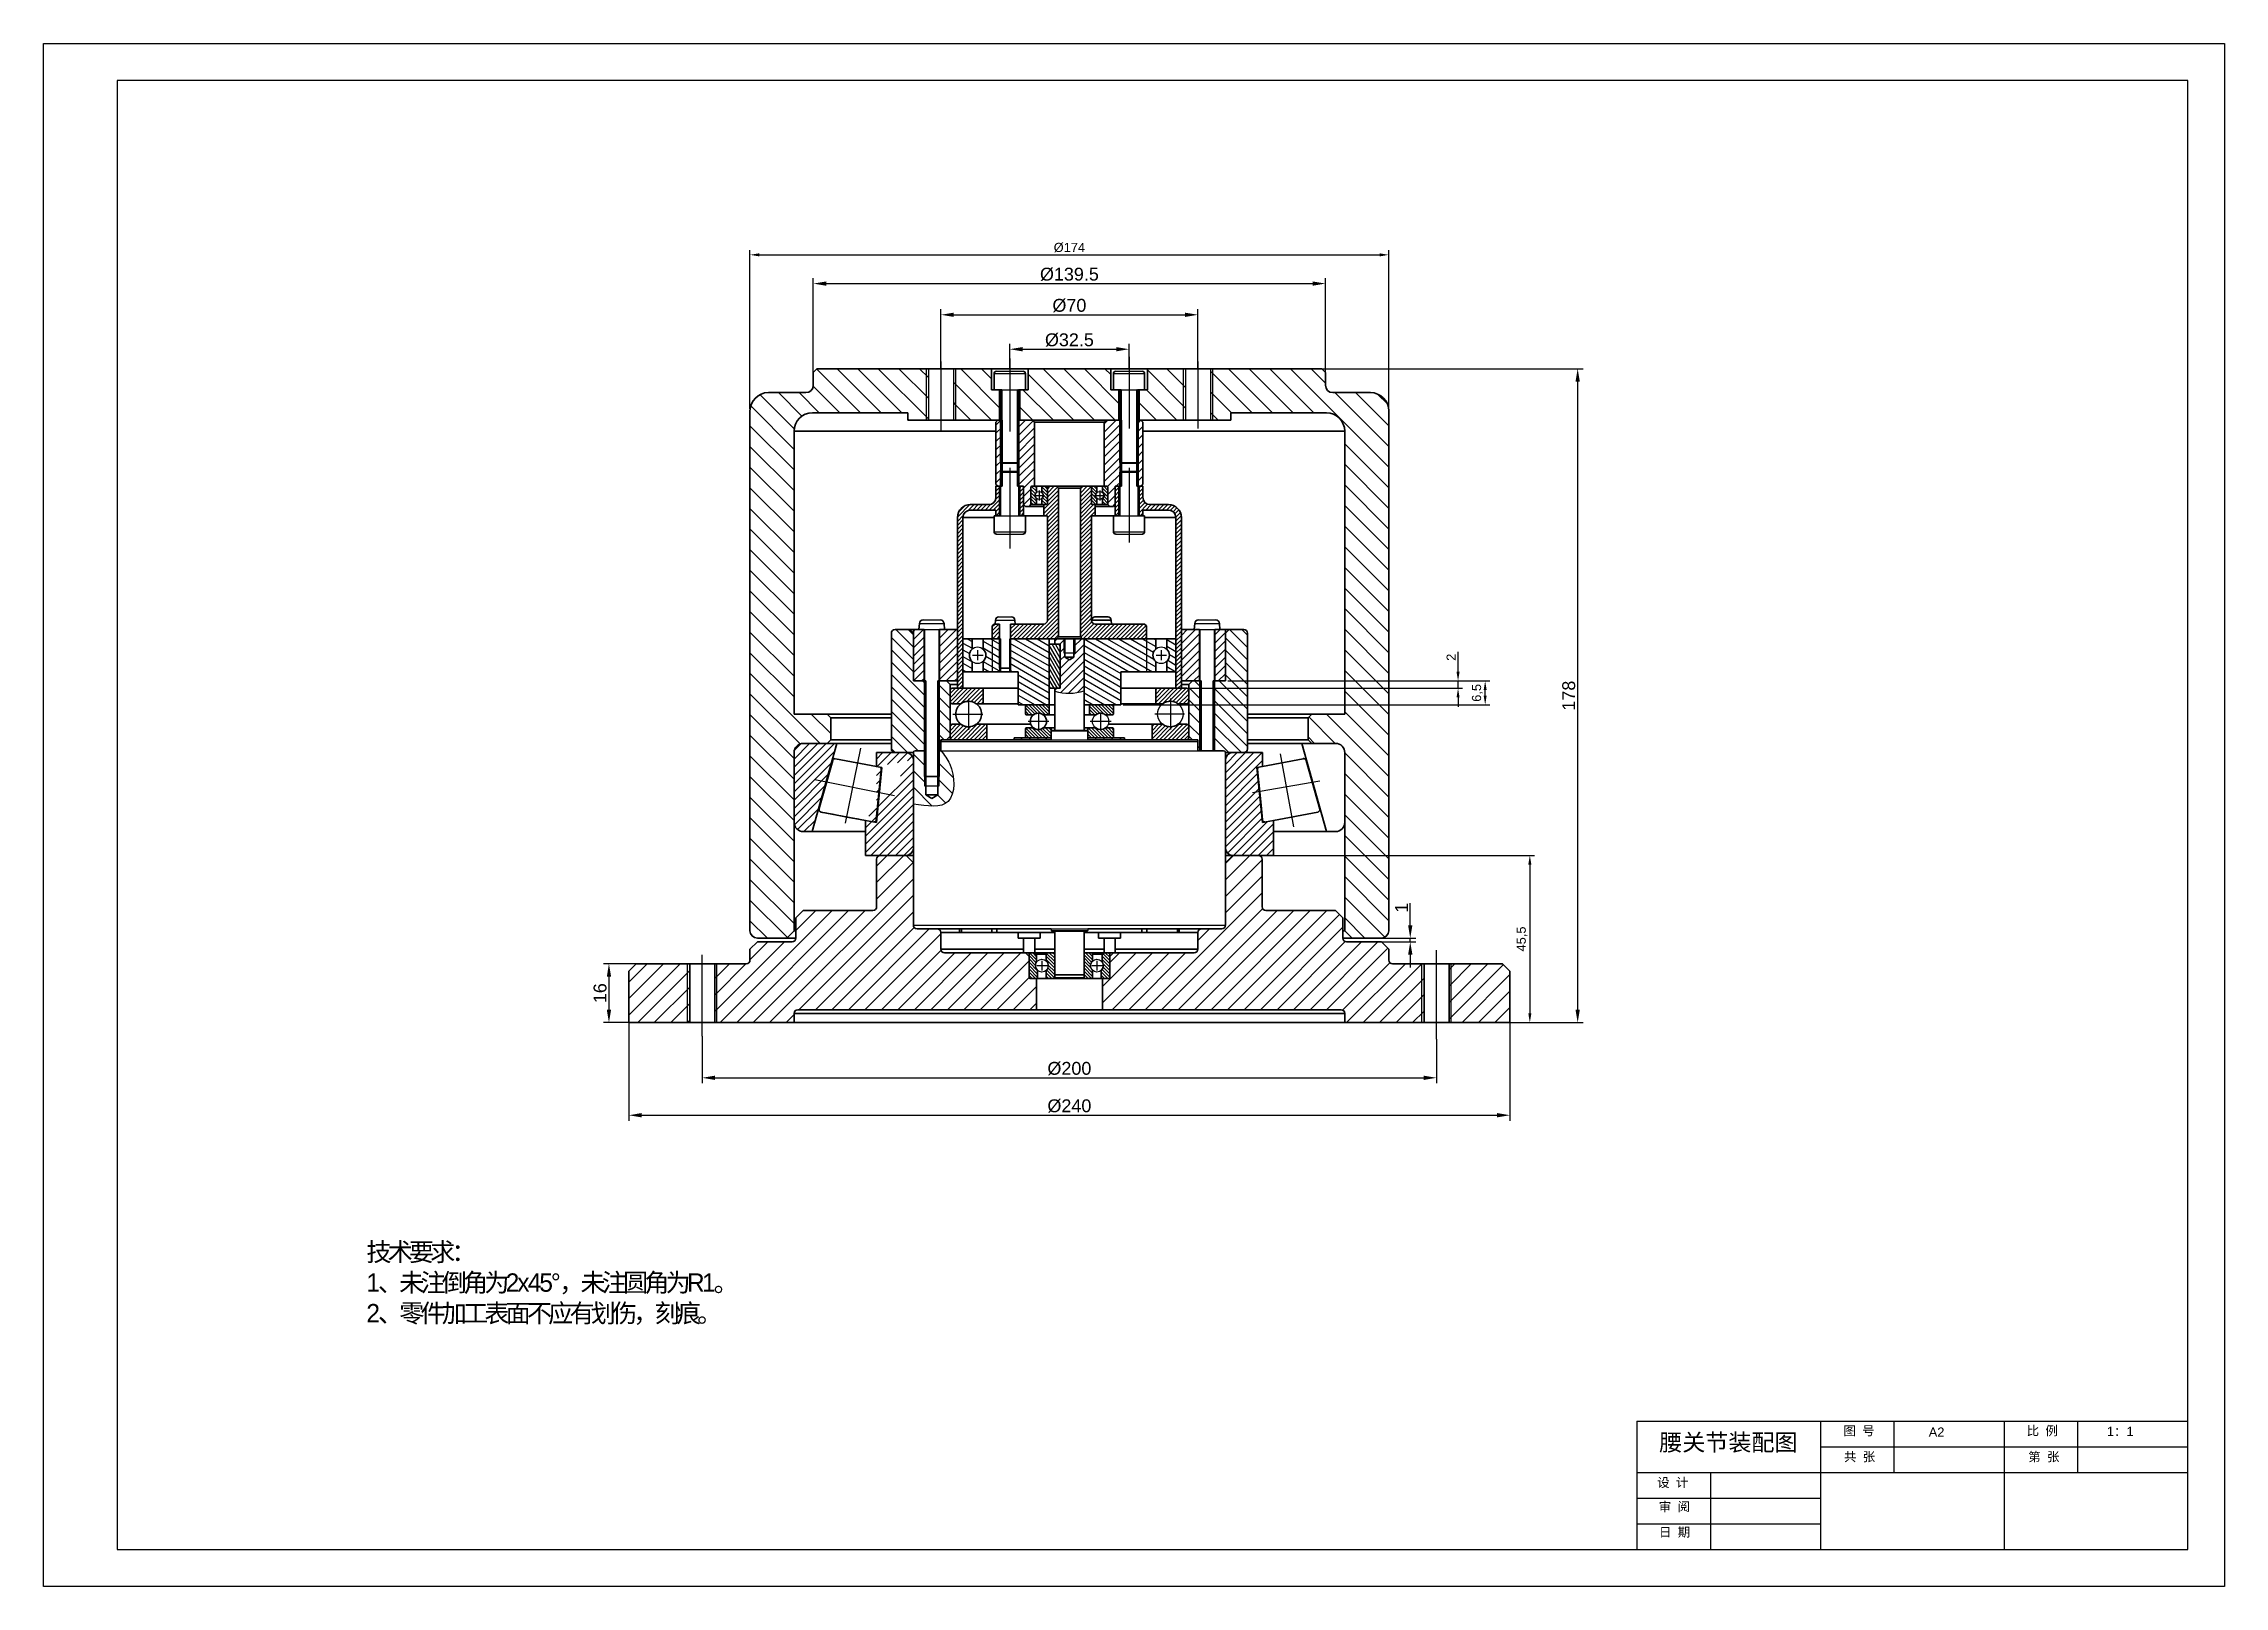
# Model space of a CAD drawing. Header units: millimetres. Extents: x 2848 to 3442, y 1297 to 1717.
import ezdxf

# ---------------------------------------------------------------- set-up
doc = ezdxf.new("R2010")
doc.units = ezdxf.units.MM
doc.styles.get("Standard").update_dxf_attribs({"font": 'arial.ttf'})
doc.styles.add('长仿宋', font='', dxfattribs={"height": 3.5})
doc.styles.get('长仿宋').set_extended_font_data('ChangFangSong')
doc.dimstyles.new('ISO-25', dxfattribs={"dimtxt": 2.5, "dimasz": 2.5, "dimexe": 1.25, "dimexo": 0.625, "dimtad": 1, "dimtxsty": 'Standard', "dimcen": 2.5, "dimadec": 0, "dimazin": 0, "dimtfac": 1, "dimtmove": 0, "dimatfit": 3, "dimfxl": 1, "dimarcsym": 0})
doc.dimstyles.new('引线', dxfattribs={"dimtxt": 3.5, "dimasz": 3.5, "dimexe": 1.5, "dimexo": 0, "dimtad": 1, "dimtxsty": 'Standard', "dimcen": 2.5, "dimadec": 0, "dimazin": 0, "dimtfac": 1, "dimtmove": 0, "dimatfit": 3, "dimldrblk": 'DOTSMALL', "dimfxl": 1, "dimarcsym": 0})
pattern_1 = [(225, (2843.857, 1253.3804), (0.561266, -0.561266), [])]
pattern_2 = [(135, (2859.467, 1299.6973), (-2.80633, -2.80633), [])]
pattern_3 = [(45, (2843.857, 1253.3804), (-1.122532, 1.122532), [])]
pattern_4 = [(315, (2843.857, 1253.3804), (0.4490128, 0.4490128), [])]
pattern_5 = [(135, (2859.4669, 1299.6973), (-1.122532, -1.122532), [])]

msp = doc.modelspace()

# ---------------------------------------------------------------- texts
at = {"insert": (2935.636, 1390.568), "char_height": 5, "width": 135.34943, "attachment_point": 1, "style": '长仿宋'}
msp.add_mtext('{\\T0.75;技术要求：\\P1、未注倒角为2x45°，未注圆角为R1。\\P2、零件加工表面不应有划伤，刻痕。}', dxfattribs=at)
at = {"attachment_point": 1}
for s, width, heights, insert, char_height in [('{\\fSimSun|b0|i0|c134|p2;腰关节装配图}', 58.90061, [36.641], (3287.802, 1338.535), 4.6), ('\\pxqc;{\\fSimSun|b0|i0|c134|p2;图 号}', 15.86913, [0], (3334.272, 1340.657), 2.5), ('A2', 10.98743, [10.987], (3361.198, 1340.281), 2.5), ('\\pxqc;{\\fSimSun|b0|i0|c134|p2;比 例}', 15.86913, [0], (3384.184, 1340.657), 2.5), ('1{\\fSimSun|b0|i0|c134|p2;：}1', 15.10266, [0], (3409.716, 1340.466), 2.5), ('\\pxqc;{\\fSimSun|b0|i0|c134|p2;共 张}', 15.86913, [0], (3334.419, 1333.577), 2.5), ('\\pxqc;{\\fSimSun|b0|i0|c134|p2;第 张}', 15.86913, [0], (3384.627, 1333.577), 2.5), ('\\pxqc;{\\fSimSun|b0|i0|c134|p2;设 计}', 15.86913, [0], (3283.548, 1326.555), 2.5), ('\\pxqc;{\\fSimSun|b0|i0|c134|p2;审 阅}', 15.86913, [0], (3283.975, 1319.989), 2.5), ('\\pxqc;{\\fSimSun|b0|i0|c134|p2;日 期}', 15.86913, [0], (3284.042, 1313.057), 2.5)]:
    msp.add_mtext_dynamic_manual_height_columns(s, width=width, gutter_width=12.5, heights=heights, dxfattribs=dict(at, insert=insert, char_height=char_height))

# ---------------------------------------------------------------- blocks, each defined once
blk = doc.blocks.new('*D4')
at = {"color": 0, "lineweight": -2, "transparency": 16777216}
for p, q in [((3007.13, 1457.52), (3007.13, 1423.79)), ((3247.13, 1457.52), (3247.13, 1423.79)), ((3010.63, 1425.29), (3243.63, 1425.29))]:
    blk.add_line(p, q, dxfattribs=at)
at = {"color": 0, "transparency": 16777216}
for points in [[(3010.63, 1425.88), (3010.63, 1424.71), (3007.13, 1425.29)], [(3243.63, 1425.88), (3243.63, 1424.71), (3247.13, 1425.29)]]:
    blk.add_solid(points, dxfattribs=at)
at = {"layer": 'Defpoints', "color": 0, "transparency": 16777216}
for p in [(3007.13, 1457.52), (3247.13, 1457.52), (3247.13, 1425.29)]:
    blk.add_point(p, dxfattribs=at)
at = {"color": 0, "transparency": 16777216, "insert": (3127.13, 1427.8), "char_height": 3.5, "attachment_point": 5}
blk.add_mtext('%%c240', dxfattribs=at)
blk = doc.blocks.new('_DotSmall')
at = {"color": 0, "linetype": 'ByBlock', "const_width": 0.5}
blk.add_lwpolyline([(-0.0625, 0, 1), (0.0625, 0, 1)], format="xyb", close=True, dxfattribs=at)
blk = doc.blocks.new('*D5')
at = {"color": 0, "lineweight": -2, "transparency": 16777216}
for p, q in [((3016.43, 1466.52), (3000.21, 1466.52)), ((3001.71, 1463.02), (3001.71, 1454.02)), ((3016.43, 1450.52), (3000.21, 1450.52))]:
    blk.add_line(p, q, dxfattribs=at)
at = {"color": 0, "transparency": 16777216}
for points in [[(3001.13, 1463.02), (3002.3, 1463.02), (3001.71, 1466.52)], [(3001.13, 1454.02), (3002.3, 1454.02), (3001.71, 1450.52)]]:
    blk.add_solid(points, dxfattribs=at)
at = {"layer": 'Defpoints', "color": 0, "transparency": 16777216}
for p in [(3016.43, 1466.52), (3001.71, 1450.52), (3016.43, 1450.52)]:
    blk.add_point(p, dxfattribs=at)
at = {"color": 0, "transparency": 16777216, "insert": (2999.3, 1458.52), "char_height": 3.5, "attachment_point": 5, "rotation": 90}
blk.add_mtext('16', dxfattribs=at)
blk = doc.blocks.new('*D3')
at = {"color": 0, "lineweight": -2, "transparency": 16777216}
for p, q in [((3194.15, 1628.52), (3267.07, 1628.52)), ((3265.57, 1625.02), (3265.57, 1454.02)), ((3194.15, 1450.52), (3267.07, 1450.52))]:
    blk.add_line(p, q, dxfattribs=at)
at = {"color": 0, "transparency": 16777216}
for points in [[(3264.99, 1625.02), (3266.16, 1625.02), (3265.57, 1628.52)], [(3264.99, 1454.02), (3266.16, 1454.02), (3265.57, 1450.52)]]:
    blk.add_solid(points, dxfattribs=at)
at = {"layer": 'Defpoints', "color": 0, "transparency": 16777216}
for p in [(3194.15, 1628.52), (3194.15, 1450.52), (3265.57, 1450.52)]:
    blk.add_point(p, dxfattribs=at)
at = {"color": 0, "transparency": 16777216, "insert": (3263.16, 1539.52), "char_height": 3.5, "attachment_point": 5, "rotation": 90}
blk.add_mtext('178', dxfattribs=at)
blk = doc.blocks.new('*D6')
at = {"color": 0, "lineweight": -2, "transparency": 16777216}
for p, q in [((3170.25, 1543.52), (3241.63, 1543.52)), ((3240.38, 1539.52), (3240.38, 1541.02)), ((3141.75, 1537.02), (3241.63, 1537.02))]:
    blk.add_line(p, q, dxfattribs=at)
at = {"color": 0, "transparency": 16777216}
for points in [[(3239.96, 1541.02), (3240.79, 1541.02), (3240.38, 1543.52)], [(3239.96, 1539.52), (3240.79, 1539.52), (3240.38, 1537.02)]]:
    blk.add_solid(points, dxfattribs=at)
at = {"layer": 'Defpoints', "color": 0, "transparency": 16777216}
for p in [(3169.63, 1543.52), (3240.38, 1543.52), (3141.13, 1537.02)]:
    blk.add_point(p, dxfattribs=at)
at = {"color": 0, "transparency": 16777216, "insert": (3238.25, 1540.27), "char_height": 2.5, "attachment_point": 5, "rotation": 90}
blk.add_mtext('6,5', dxfattribs=at)
blk = doc.blocks.new('*D7')
at = {"color": 0, "lineweight": -2, "transparency": 16777216}
for p, q in [((3232.99, 1546.02), (3232.99, 1551.42)), ((3158.25, 1541.52), (3234.24, 1541.52)), ((3170.25, 1543.52), (3234.24, 1543.52)), ((3232.99, 1541.52), (3232.99, 1543.52)), ((3232.99, 1539.02), (3232.99, 1536.52))]:
    blk.add_line(p, q, dxfattribs=at)
at = {"color": 0, "transparency": 16777216}
for points in [[(3232.58, 1546.02), (3233.41, 1546.02), (3232.99, 1543.52)], [(3232.58, 1539.02), (3233.41, 1539.02), (3232.99, 1541.52)]]:
    blk.add_solid(points, dxfattribs=at)
at = {"layer": 'Defpoints', "color": 0, "transparency": 16777216}
for p in [(3157.63, 1541.52), (3169.63, 1543.52), (3232.99, 1543.52)]:
    blk.add_point(p, dxfattribs=at)
at = {"color": 0, "transparency": 16777216, "insert": (3231.11, 1549.97), "char_height": 2.5, "attachment_point": 5, "rotation": 90}
blk.add_mtext('2', dxfattribs=at)
blk = doc.blocks.new('*D8')
at = {"color": 0, "lineweight": -2, "transparency": 16777216}
for p, q in [((3175.75, 1496.02), (3253.79, 1496.02)), ((3252.54, 1493.52), (3252.54, 1453.02)), ((3213.55, 1450.52), (3253.79, 1450.52))]:
    blk.add_line(p, q, dxfattribs=at)
at = {"color": 0, "transparency": 16777216}
for points in [[(3252.13, 1493.52), (3252.96, 1493.52), (3252.54, 1496.02)], [(3252.13, 1453.02), (3252.96, 1453.02), (3252.54, 1450.52)]]:
    blk.add_solid(points, dxfattribs=at)
at = {"layer": 'Defpoints', "color": 0, "transparency": 16777216}
for p in [(3175.13, 1496.02), (3212.93, 1450.52), (3252.54, 1450.52)]:
    blk.add_point(p, dxfattribs=at)
at = {"color": 0, "transparency": 16777216, "insert": (3250.42, 1473.27), "char_height": 2.5, "attachment_point": 5, "rotation": 90}
blk.add_mtext('45,5', dxfattribs=at)
blk = doc.blocks.new('*D9')
at = {"color": 0, "lineweight": -2, "transparency": 16777216}
for p, q in [((3057.38, 1625.77), (3057.38, 1653.2)), ((3060.88, 1651.7), (3193.38, 1651.7)), ((3196.88, 1625.77), (3196.88, 1653.2))]:
    blk.add_line(p, q, dxfattribs=at)
at = {"color": 0, "transparency": 16777216}
for points in [[(3060.88, 1652.28), (3060.88, 1651.12), (3057.38, 1651.7)], [(3193.38, 1652.28), (3193.38, 1651.12), (3196.88, 1651.7)]]:
    blk.add_solid(points, dxfattribs=at)
at = {"layer": 'Defpoints', "color": 0, "transparency": 16777216}
for p in [(3196.88, 1651.7), (3057.38, 1625.77), (3196.88, 1625.77)]:
    blk.add_point(p, dxfattribs=at)
at = {"color": 0, "transparency": 16777216, "insert": (3127.13, 1654.21), "char_height": 3.5, "attachment_point": 5}
blk.add_mtext('%%c139.5', dxfattribs=at)
blk = doc.blocks.new('*D10')
at = {"color": 0, "lineweight": -2, "transparency": 16777216}
for p, q in [((3092.13, 1628.52), (3092.13, 1644.71)), ((3095.63, 1643.21), (3158.63, 1643.21)), ((3162.13, 1628.52), (3162.13, 1644.71))]:
    blk.add_line(p, q, dxfattribs=at)
at = {"color": 0, "transparency": 16777216}
for points in [[(3095.63, 1643.79), (3095.63, 1642.63), (3092.13, 1643.21)], [(3158.63, 1643.79), (3158.63, 1642.63), (3162.13, 1643.21)]]:
    blk.add_solid(points, dxfattribs=at)
at = {"layer": 'Defpoints', "color": 0, "transparency": 16777216}
for p in [(3162.13, 1643.21), (3092.13, 1628.52), (3162.13, 1628.52)]:
    blk.add_point(p, dxfattribs=at)
at = {"color": 0, "transparency": 16777216, "insert": (3127.13, 1645.72), "char_height": 3.5, "attachment_point": 5}
blk.add_mtext('%%c70', dxfattribs=at)
blk = doc.blocks.new('*D11')
at = {"color": 0, "lineweight": -2, "transparency": 16777216}
for p, q in [((3110.88, 1628.52), (3110.88, 1635.33)), ((3114.38, 1633.83), (3139.88, 1633.83)), ((3143.38, 1628.52), (3143.38, 1635.33))]:
    blk.add_line(p, q, dxfattribs=at)
at = {"color": 0, "transparency": 16777216}
for points in [[(3114.38, 1634.42), (3114.38, 1633.25), (3110.88, 1633.83)], [(3139.88, 1634.42), (3139.88, 1633.25), (3143.38, 1633.83)]]:
    blk.add_solid(points, dxfattribs=at)
at = {"layer": 'Defpoints', "color": 0, "transparency": 16777216}
for p in [(3143.38, 1633.83), (3110.88, 1628.52), (3143.38, 1628.52)]:
    blk.add_point(p, dxfattribs=at)
at = {"color": 0, "transparency": 16777216, "insert": (3127.13, 1636.34), "char_height": 3.5, "attachment_point": 5}
blk.add_mtext('%%c32.5', dxfattribs=at)
blk = doc.blocks.new('*D12')
at = {"color": 0, "lineweight": -2, "transparency": 16777216}
for p, q in [((3219.97, 1477.02), (3219.97, 1483.06)), ((3208.13, 1473.52), (3221.47, 1473.52)), ((3219.97, 1472.52), (3219.97, 1473.52)), ((3208.13, 1472.52), (3221.47, 1472.52)), ((3219.97, 1469.02), (3219.97, 1465.52))]:
    blk.add_line(p, q, dxfattribs=at)
at = {"color": 0, "transparency": 16777216}
for points in [[(3219.39, 1477.02), (3220.56, 1477.02), (3219.97, 1473.52)], [(3219.39, 1469.02), (3220.56, 1469.02), (3219.97, 1472.52)]]:
    blk.add_solid(points, dxfattribs=at)
at = {"layer": 'Defpoints', "color": 0, "transparency": 16777216}
for p in [(3208.13, 1473.52), (3208.13, 1472.52), (3219.97, 1472.52)]:
    blk.add_point(p, dxfattribs=at)
at = {"color": 0, "transparency": 16777216, "insert": (3217.59, 1481.79), "char_height": 3.5, "attachment_point": 5, "rotation": 90}
blk.add_mtext('1', dxfattribs=at)
blk = doc.blocks.new('*D13')
at = {"color": 0, "lineweight": -2, "transparency": 16777216}
for p, q in [((3027.13, 1446.83), (3027.13, 1433.98)), ((3227.13, 1446), (3227.13, 1433.98)), ((3030.63, 1435.48), (3223.63, 1435.48))]:
    blk.add_line(p, q, dxfattribs=at)
at = {"color": 0, "transparency": 16777216}
for points in [[(3030.63, 1436.06), (3030.63, 1434.89), (3027.13, 1435.48)], [(3223.63, 1436.06), (3223.63, 1434.89), (3227.13, 1435.48)]]:
    blk.add_solid(points, dxfattribs=at)
at = {"layer": 'Defpoints', "color": 0, "transparency": 16777216}
for p in [(3027.13, 1446.83), (3227.13, 1446), (3227.13, 1435.48)]:
    blk.add_point(p, dxfattribs=at)
at = {"color": 0, "transparency": 16777216, "insert": (3127.13, 1437.99), "char_height": 3.5, "attachment_point": 5}
blk.add_mtext('%%c200', dxfattribs=at)
blk = doc.blocks.new('*D14')
at = {"color": 0, "lineweight": -2, "transparency": 16777216}
for p, q in [((3040.13, 1617.64), (3040.13, 1660.78)), ((3042.63, 1659.53), (3211.63, 1659.53)), ((3214.13, 1617.64), (3214.13, 1660.78))]:
    blk.add_line(p, q, dxfattribs=at)
at = {"color": 0, "transparency": 16777216}
for points in [[(3042.63, 1659.94), (3042.63, 1659.11), (3040.13, 1659.53)], [(3211.63, 1659.94), (3211.63, 1659.11), (3214.13, 1659.53)]]:
    blk.add_solid(points, dxfattribs=at)
at = {"layer": 'Defpoints', "color": 0, "transparency": 16777216}
for p in [(3214.13, 1659.53), (3040.13, 1617.02), (3214.13, 1617.02)]:
    blk.add_point(p, dxfattribs=at)
at = {"color": 0, "transparency": 16777216, "insert": (3127.13, 1661.5), "char_height": 2.5, "attachment_point": 5}
blk.add_mtext('%%c174', dxfattribs=at)

# ---------------------------------------------------------------- dimensions: what is measured, and where the dimension line sits
for base, p1, p2, dimstyle, override, picture, middle in [((3214.13, 1659.525), (3040.13, 1617.018), (3214.13, 1617.018), 'ISO-25', {"dimpost": '%%c<>'}, '*D14', (3127.13, 1661.497)), ((3196.88, 1651.701), (3057.38, 1625.768), (3196.88, 1625.768), '引线', {"dimdsep": 46, "dimpost": '%%c<>'}, '*D9', (3127.13, 1654.211)), ((3162.13, 1643.209), (3092.13, 1628.518), (3162.13, 1628.518), '引线', {"dimdsep": 46, "dimpost": '%%c<>'}, '*D10', (3127.13, 1645.719)), ((3143.38, 1633.832), (3110.88, 1628.518), (3143.38, 1628.518), '引线', {"dimdsep": 46, "dimpost": '%%c<>'}, '*D11', (3127.13, 1636.342)), ((3247.13, 1425.293), (3007.13, 1457.518), (3247.13, 1457.518), '引线', {"dimdsep": 46, "dimpost": '%%c<>'}, '*D4', (3127.13, 1427.803)), ((3227.13, 1435.478), (3027.13, 1446.834), (3227.13, 1445.997), '引线', {"dimpost": '%%c<>'}, '*D13', (3127.13, 1437.988))]:
    dim = msp.add_linear_dim(base=base, p1=p1, p2=p2, dimstyle=dimstyle, override=override)
    dim.commit()
    dim.dimension.update_dxf_attribs({"geometry": picture, "text_midpoint": middle})
for base, p1, p2, dimstyle, picture, middle in [((3265.575, 1450.518), (3194.149, 1628.518), (3194.149, 1450.518), '引线', '*D3', (3263.163, 1539.518)), ((3232.994, 1543.518), (3157.63, 1541.518), (3169.63, 1543.518), 'ISO-25', '*D7', (3231.114, 1549.971)), ((3240.378, 1543.518), (3141.13, 1537.018), (3169.63, 1543.518), 'ISO-25', '*D6', (3238.251, 1540.268)), ((3252.543, 1450.518), (3175.13, 1496.018), (3212.93, 1450.518), 'ISO-25', '*D8', (3250.421, 1473.268)), ((3001.714, 1450.518), (3016.43, 1466.518), (3016.43, 1450.518), '引线', '*D5', (2999.302, 1458.518))]:
    dim = msp.add_linear_dim(base=base, p1=p1, p2=p2, angle=90, dimstyle=dimstyle)
    dim.commit()
    dim.dimension.update_dxf_attribs({"geometry": picture, "text_midpoint": middle})
dim = msp.add_linear_dim(base=(3219.972, 1472.518), p1=(3208.13, 1473.518), p2=(3208.13, 1472.518), angle=90, dimstyle='引线')
dim.commit()
dim.dimension.update_dxf_attribs({"geometry": '*D12', "text_midpoint": (3219.972, 1481.788), "dimtype": 160})

# ---------------------------------------------------------------- hatches: boundary and pattern name
h = msp.add_hatch()
h.set_pattern_fill('ANSI31', color=256, scale=1.25, angle=90, style=2)
h.set_pattern_definition(pattern_2)
edge = h.paths.add_edge_path()
edge.add_line((3088.73, 1614.518), (3088.73, 1628.518))
edge.add_line((3088.73, 1628.518), (3058.38, 1628.518))
edge.add_line((3058.38, 1628.518), (3057.38, 1627.518))
edge.add_line((3057.38, 1627.518), (3057.38, 1624.018))
edge.add_arc((3055.38, 1624.018), 2, 270, 360, ccw=False)
edge.add_line((3055.38, 1622.018), (3045.13, 1622.018))
edge.add_arc((3045.13, 1617.018), 5, 90, 180)
edge.add_line((3040.13, 1617.018), (3040.13, 1475.518))
edge.add_arc((3042.13, 1475.518), 2, 180, 270)
edge.add_line((3042.13, 1473.518), (3050.13, 1473.518))
edge.add_line((3050.13, 1473.518), (3052.13, 1475.518))
edge.add_line((3052.13, 1475.518), (3052.13, 1524.018))
edge.add_arc((3054.63, 1524.018), 2.5, 90, 180, ccw=False)
edge.add_line((3054.63, 1526.518), (3061.13, 1526.518))
edge.add_line((3061.13, 1526.518), (3062.13, 1527.518))
edge.add_line((3062.13, 1527.518), (3062.13, 1533.518))
edge.add_line((3062.13, 1533.518), (3061.13, 1534.518))
edge.add_line((3061.13, 1534.518), (3052.13, 1534.518))
edge.add_line((3052.13, 1534.518), (3052.13, 1611.518))
edge.add_arc((3057.13, 1611.518), 5, 90, 180, ccw=False)
edge.add_line((3057.13, 1616.518), (3083.13, 1616.518))
edge.add_line((3083.13, 1616.518), (3083.13, 1614.518))
edge.add_line((3083.13, 1614.518), (3088.73, 1614.518))
h = msp.add_hatch()
h.set_pattern_fill('ANSI31', color=256, scale=1.25, angle=90, style=2)
h.set_pattern_definition(pattern_2)
h.paths.add_polyline_path([(3096.13, 1628.518), (3095.53, 1628.518), (3095.53, 1614.518), (3096.13, 1614.518)])
h = msp.add_hatch()
h.set_pattern_fill('ANSI31,_I', color=256, scale=1.25, angle=90, style=2)
h.set_pattern_definition(pattern_2)
h.paths.add_polyline_path([(3105.88, 1628.518), (3096.13, 1628.518), (3096.13, 1614.518), (3108.13, 1614.518), (3108.13, 1622.818), (3105.88, 1622.818)])
h = msp.add_hatch()
h.set_pattern_fill('ANSI31', color=256, scale=1.25, angle=90, style=2)
h.set_pattern_definition(pattern_2)
h.paths.add_polyline_path([(3140.63, 1614.518), (3140.63, 1622.818), (3138.38, 1622.818), (3138.38, 1628.518), (3115.88, 1628.518), (3115.88, 1622.818), (3113.63, 1622.818), (3113.63, 1614.518), (3117.13, 1614.518)])
h = msp.add_hatch()
h.set_pattern_fill('ANSI31', color=256, scale=1.25, angle=90, style=2)
h.set_pattern_definition(pattern_2)
h.paths.add_polyline_path([(3158.13, 1628.518), (3148.38, 1628.518), (3148.38, 1622.818), (3146.13, 1622.818), (3146.13, 1614.518), (3146.63, 1614.518), (3158.13, 1614.518)])
h = msp.add_hatch()
h.set_pattern_fill('ANSI31', color=256, scale=1.25, angle=90, style=2)
h.set_pattern_definition(pattern_2)
h.paths.add_polyline_path([(3158.73, 1628.518), (3158.13, 1628.518), (3158.13, 1614.518), (3158.73, 1614.518)])
h = msp.add_hatch()
h.set_pattern_fill('ANSI31', color=256, scale=1.25, angle=90, style=0)
h.set_pattern_definition(pattern_2)
h.paths.add_polyline_path([(3166.13, 1628.518), (3165.53, 1628.518), (3165.53, 1614.518), (3166.13, 1614.518)])
h.paths.add_polyline_path([(3196.88, 1627.518), (3195.88, 1628.518), (3166.13, 1628.518), (3166.13, 1614.518), (3171.13, 1614.518), (3171.13, 1616.518), (3197.13, 1616.518, -0.4142136), (3202.13, 1611.518), (3202.13, 1534.518), (3193.13, 1534.518), (3192.13, 1533.518), (3192.13, 1527.518), (3193.13, 1526.518), (3199.63, 1526.518, -0.4142136), (3202.13, 1524.018), (3202.13, 1505.018), (3202.13, 1475.518), (3204.13, 1473.518), (3212.13, 1473.518, 0.4142136), (3214.13, 1475.518), (3214.13, 1617.018, 0.4142136), (3209.13, 1622.018), (3198.88, 1622.018, -0.4142136), (3196.88, 1624.018)])
h = msp.add_hatch()
h.set_pattern_fill('ANSI31', color=256, scale=0.5, angle=180, style=0)
h.set_pattern_definition([(225, (2843.857, 1253.3804), (1.122532, -1.122532), [])])
h.paths.add_polyline_path([(3117.63, 1614.018), (3117.13, 1614.518), (3113.38, 1614.518), (3113.38, 1603.018), (3113.38, 1600.318), (3113.38, 1596.518), (3114.33, 1596.518), (3114.63, 1596.518), (3114.63, 1591.518), (3115.13, 1591.018), (3116.13, 1591.018), (3116.63, 1591.518), (3116.63, 1596.218, -0.4142136), (3116.93, 1596.518), (3117.63, 1596.518)])
h.paths.add_polyline_path([(3108.38, 1614.518), (3107.63, 1614.518), (3107.13, 1614.018), (3107.13, 1597.018), (3107.63, 1596.518), (3108.13, 1596.518), (3108.38, 1596.518), (3108.38, 1600.318), (3108.38, 1603.018)])
h.paths.add_polyline_path([(3108.78, 1602.818), (3108.58, 1602.818), (3108.38, 1603.018), (3108.38, 1600.318), (3108.58, 1600.518), (3108.78, 1600.518)])
h.paths.add_polyline_path([(3113.38, 1603.018), (3113.18, 1602.818), (3112.98, 1602.818), (3112.98, 1600.518), (3113.18, 1600.518), (3113.38, 1600.318)])
h.paths.add_polyline_path([(3113.38, 1614.518), (3112.98, 1614.518), (3112.98, 1602.818), (3113.18, 1602.818), (3113.38, 1603.018)])
h.paths.add_polyline_path([(3108.78, 1614.518), (3108.38, 1614.518), (3108.38, 1603.018), (3108.58, 1602.818), (3108.78, 1602.818)])
h.paths.add_polyline_path([(3140.88, 1614.518), (3137.13, 1614.518), (3136.63, 1614.018), (3136.63, 1596.518), (3137.33, 1596.518, -0.4142136), (3137.63, 1596.218), (3137.63, 1591.818), (3137.63, 1591.518), (3138.13, 1591.018), (3139.13, 1591.018), (3139.63, 1591.518), (3139.63, 1596.518), (3140.63, 1596.518), (3140.88, 1596.518), (3140.88, 1600.318), (3140.88, 1603.018)])
h.paths.add_polyline_path([(3141.28, 1602.818), (3141.08, 1602.818), (3140.88, 1603.018), (3140.88, 1600.318), (3141.08, 1600.518), (3141.28, 1600.518)])
h.paths.add_polyline_path([(3141.28, 1600.518), (3141.08, 1600.518), (3140.88, 1600.318), (3140.88, 1596.518), (3141.28, 1596.518)])
h.paths.add_polyline_path([(3145.88, 1600.318), (3145.68, 1600.518), (3145.48, 1600.518), (3145.48, 1596.518), (3145.88, 1596.518)])
h.paths.add_polyline_path([(3147.13, 1614.018), (3146.63, 1614.518), (3145.88, 1614.518), (3145.88, 1603.018), (3145.88, 1600.318), (3145.88, 1596.518), (3146.63, 1596.518), (3147.13, 1597.018)])
h.paths.add_polyline_path([(3145.88, 1603.018), (3145.68, 1602.818), (3145.48, 1602.818), (3145.48, 1600.518), (3145.68, 1600.518), (3145.88, 1600.318)])
h.paths.add_polyline_path([(3145.88, 1614.518), (3145.48, 1614.518), (3145.48, 1602.818), (3145.68, 1602.818), (3145.88, 1603.018)])
h = msp.add_hatch()
h.set_pattern_fill('ANSI31', color=256, scale=0.25, angle=180, style=0)
h.set_pattern_definition(pattern_1)
h.paths.add_polyline_path([(3100.13, 1590.018), (3107.13, 1590.018), (3107.13, 1588.518), (3108.13, 1588.518), (3108.13, 1596.518), (3107.13, 1596.518), (3107.13, 1593.518, -0.4142136), (3105.13, 1591.518), (3100.13, 1591.518, 0.4142136), (3096.63, 1588.018), (3096.63, 1541.518), (3098.13, 1541.518), (3098.13, 1588.018, -0.4142136)])
h.paths.add_polyline_path([(3114.63, 1596.218, 0.4142136), (3114.33, 1596.518), (3113.63, 1596.518), (3113.63, 1588.518), (3114.63, 1588.518)])
h.paths.add_polyline_path([(3140.63, 1596.518), (3139.93, 1596.518, 0.4142136), (3139.63, 1596.218), (3139.63, 1588.518), (3140.63, 1588.518)])
h.paths.add_polyline_path([(3154.13, 1591.518), (3149.13, 1591.518, -0.4142136), (3147.13, 1593.518), (3147.13, 1596.518), (3146.13, 1596.518), (3146.13, 1588.518), (3147.13, 1588.518), (3147.13, 1590.018), (3154.13, 1590.018, -0.4142136), (3156.13, 1588.018), (3156.13, 1541.518), (3157.63, 1541.518), (3157.63, 1588.018, 0.4142136)])
h = msp.add_hatch()
h.set_pattern_fill('ANSI31', color=256, scale=0.25, angle=180, style=0)
h.set_pattern_definition(pattern_1)
h.paths.add_polyline_path([(3108.13, 1558.718, 0.4095725), (3107.835, 1559.018, 0.0039679), (3107.83, 1559.018), (3106.63, 1559.018), (3106.13, 1558.518), (3106.13, 1555.018), (3108.13, 1555.018)])
h.paths.add_polyline_path([(3133.13, 1588.218, -0.4142136), (3133.43, 1588.518), (3134.13, 1588.518), (3134.13, 1591.518), (3133.43, 1591.518, -0.4142136), (3133.13, 1591.818), (3133.13, 1596.018), (3132.63, 1596.518), (3130.63, 1596.518), (3130.13, 1596.018), (3130.13, 1555.518), (3130.63, 1555.018), (3131.03, 1555.018), (3148.13, 1555.018), (3148.13, 1558.518), (3147.63, 1559.018), (3134.13, 1559.018, -0.4142136), (3133.13, 1560.018)])
h.paths.add_polyline_path([(3124.13, 1596.018), (3123.63, 1596.518), (3121.63, 1596.518), (3121.13, 1596.018), (3121.13, 1591.818, -0.4142136), (3120.83, 1591.518), (3120.13, 1591.518), (3120.13, 1588.518), (3120.83, 1588.518, -0.4142136), (3121.13, 1588.218), (3121.13, 1560.018, -0.4142136), (3120.13, 1559.018), (3111.43, 1559.018, 0.4142136), (3111.13, 1558.718), (3111.13, 1555.018), (3121.63, 1555.018), (3123.63, 1555.018), (3124.13, 1555.518)])
h = msp.add_hatch()
h.set_pattern_fill('ANSI31', color=256, scale=0.2, angle=270, style=0)
h.set_pattern_definition(pattern_4)
h.paths.add_polyline_path([(3116.63, 1591.818, 0.4142136), (3116.93, 1591.518), (3118.13, 1591.518), (3118.13, 1593.193, -0.4423917), (3118.13, 1594.843), (3118.13, 1596.518), (3116.93, 1596.518, 0.4142136), (3116.63, 1596.218)])
h.paths.add_polyline_path([(3121.13, 1596.218, 0.4142136), (3120.83, 1596.518), (3119.63, 1596.518), (3119.63, 1594.843, -0.4423917), (3119.63, 1593.193), (3119.63, 1591.518), (3120.83, 1591.518, 0.4142136), (3121.13, 1591.818)])
h.paths.add_polyline_path([(3134.63, 1596.518), (3133.43, 1596.518, 0.4142136), (3133.13, 1596.218), (3133.13, 1591.818, 0.4142136), (3133.43, 1591.518), (3134.63, 1591.518), (3134.63, 1593.193, -0.4423917), (3134.63, 1594.843)])
h.paths.add_polyline_path([(3137.63, 1596.218, 0.4142136), (3137.33, 1596.518), (3136.13, 1596.518), (3136.13, 1594.843, -0.4423917), (3136.13, 1593.193), (3136.13, 1591.518), (3137.33, 1591.518, 0.4142136), (3137.63, 1591.818)])
h = msp.add_hatch()
h.set_pattern_fill('ANSI31', color=256, scale=0.75, angle=270, style=0)
h.set_pattern_definition([(315, (2859.467, 1299.6973), (1.683798, 1.683798), [])])
h.paths.add_polyline_path([(3087.63, 1543.518), (3084.63, 1543.518), (3084.63, 1556.518), (3083.63, 1557.518), (3079.63, 1557.518, 0.4142136), (3078.63, 1556.518), (3078.63, 1525.018, 0.4142136), (3079.63, 1524.018), (3082.63, 1524.018), (3084.63, 1524.018), (3084.63, 1524.518), (3087.63, 1524.518)])
h.paths.add_polyline_path([(3087.98, 1543.518), (3087.63, 1543.518), (3087.63, 1524.518), (3087.98, 1524.518)])
h.paths.add_polyline_path([(3094.63, 1542.518), (3093.63, 1543.518), (3091.73, 1543.518), (3091.63, 1543.518), (3091.63, 1524.518), (3092.13, 1524.518), (3092.13, 1527.518), (3093.63, 1527.518), (3094.63, 1528.518), (3094.63, 1531.118)])
h.paths.add_polyline_path([(3091.63, 1543.518), (3091.28, 1543.518), (3091.28, 1524.518), (3091.63, 1524.518)])
h.paths.add_polyline_path([(3162.63, 1543.518), (3160.63, 1543.518), (3159.63, 1542.518), (3159.63, 1528.518), (3160.63, 1527.518), (3162.13, 1527.518), (3162.13, 1524.518), (3162.63, 1524.518)])
h.paths.add_polyline_path([(3162.98, 1543.518), (3162.63, 1543.518), (3162.63, 1524.518), (3162.98, 1524.518)])
h.paths.add_polyline_path([(3175.63, 1556.518, 0.4142136), (3174.63, 1557.518), (3170.63, 1557.518), (3169.63, 1556.518), (3169.63, 1543.518), (3166.73, 1543.518), (3166.63, 1543.518), (3166.63, 1524.518), (3169.63, 1524.518), (3169.63, 1524.018), (3174.63, 1524.018, 0.4142136), (3175.63, 1525.018)])
h.paths.add_polyline_path([(3166.63, 1543.518), (3166.28, 1543.518), (3166.28, 1524.518), (3166.63, 1524.518)])
h = msp.add_hatch()
h.set_pattern_fill('ANSI31', color=256, scale=0.5, style=0)
h.set_pattern_definition(pattern_3)
h.paths.add_polyline_path([(3096.63, 1557.518), (3091.93, 1557.518, 0.1844831), (3091.73, 1557.442), (3091.73, 1543.518), (3096.63, 1543.518)])
h.paths.add_polyline_path([(3091.93, 1557.518), (3091.73, 1557.518), (3091.73, 1557.442, -0.1844831)], flags=17)
h.paths.add_polyline_path([(3087.53, 1557.442, 0.1844831), (3087.33, 1557.518), (3084.63, 1557.518), (3084.63, 1543.518), (3087.53, 1543.518)])
h.paths.add_polyline_path([(3087.53, 1557.518), (3087.33, 1557.518, -0.1844831), (3087.53, 1557.442)], flags=17)
h.paths.add_polyline_path([(3162.53, 1557.442, 0.1844831), (3162.33, 1557.518), (3157.63, 1557.518), (3157.63, 1543.518), (3162.53, 1543.518)])
h.paths.add_polyline_path([(3162.53, 1557.518), (3162.33, 1557.518, -0.1844831), (3162.53, 1557.442)])
h.paths.add_polyline_path([(3166.93, 1557.518), (3166.73, 1557.518), (3166.73, 1557.442, -0.1844831)], flags=17)
h.paths.add_polyline_path([(3169.63, 1557.518), (3166.93, 1557.518, 0.1844831), (3166.73, 1557.442), (3166.73, 1543.518), (3169.63, 1543.518)])
h = msp.add_hatch()
h.set_pattern_fill('ANSI31', color=256, scale=0.5, angle=105, style=0)
h.set_pattern_definition([(150, (2843.857, 1253.3804), (-0.79375, -1.3748153), [])])
h.paths.add_polyline_path([(3100.635, 1555.018), (3098.13, 1555.018), (3098.13, 1546.018), (3100.635, 1546.018), (3100.635, 1548.836, -0.2142284), (3099.88, 1550.518, -0.2142284), (3100.635, 1552.2)])
h.paths.add_polyline_path([(3106.125, 1555.018), (3103.625, 1555.018), (3103.625, 1552.2, -0.4490661), (3103.625, 1548.836), (3103.625, 1546.018), (3106.125, 1546.018)])
h.paths.add_polyline_path([(3108.13, 1555.018), (3106.125, 1555.018), (3106.125, 1546.018), (3108.38, 1546.018), (3108.38, 1547.018), (3108.13, 1547.018)])
h.paths.add_polyline_path([(3108.38, 1555.018), (3108.13, 1555.018), (3108.13, 1547.018), (3108.38, 1547.018)])
h.paths.add_polyline_path([(3111.13, 1555.018), (3110.88, 1555.018), (3110.88, 1547.018), (3111.13, 1547.018)], flags=17)
h.paths.add_polyline_path([(3121.63, 1555.018), (3111.13, 1555.018), (3111.13, 1547.018), (3110.88, 1547.018), (3110.88, 1546.018), (3113.13, 1546.018), (3113.13, 1537.018), (3121.63, 1537.018)])
h.paths.add_polyline_path([(3148.135, 1555.018), (3131.13, 1555.018), (3131.13, 1537.018), (3141.13, 1537.018), (3141.13, 1546.018), (3148.135, 1546.018)])
h.paths.add_polyline_path([(3150.635, 1548.836, -0.4490661), (3150.635, 1552.2), (3150.635, 1555.018), (3148.135, 1555.018), (3148.135, 1546.018), (3150.635, 1546.018)])
h.paths.add_polyline_path([(3156.13, 1555.018), (3153.625, 1555.018), (3153.625, 1552.2, -0.4490661), (3153.625, 1548.836), (3153.625, 1546.018), (3156.13, 1546.018)])
h = msp.add_hatch()
h.set_pattern_fill('ANSI31', color=256, scale=0.25, angle=255, style=0)
h.set_pattern_definition([(300, (2843.857, 1253.3804), (0.6874077, 0.396875), [])])
h.paths.add_polyline_path([(3121.63, 1541.768), (3121.88, 1541.518), (3124.38, 1541.518), (3124.63, 1541.768), (3124.63, 1553.268), (3124.38, 1553.518), (3123.13, 1553.518), (3121.88, 1553.518), (3121.63, 1553.268)])
h = msp.add_hatch()
h.set_pattern_fill('ANSI31', color=256, scale=0.5, style=0)
h.set_pattern_definition([(45, (2859.4669, 1299.6973), (-1.122532, 1.122532), [])])
h.paths.add_polyline_path([(3131.13, 1554.918), (3131.03, 1555.018), (3128.63, 1555.018), (3128.63, 1551.155), (3128.38, 1551.155), (3128.38, 1550.018), (3127.13, 1549.267), (3125.88, 1550.018), (3125.88, 1551.155), (3125.63, 1551.155), (3125.63, 1555.018), (3123.23, 1555.018), (3123.13, 1554.918), (3123.13, 1553.518), (3124.63, 1553.518), (3124.63, 1541.518), (3123.13, 1541.518), (3123.13, 1540.768, 0.1584586), (3131.13, 1540.845)])
h.paths.add_polyline_path([(3125.88, 1555.018), (3125.63, 1555.018), (3125.63, 1551.155), (3125.88, 1551.155)], flags=17)
h.paths.add_polyline_path([(3128.63, 1555.018), (3128.38, 1555.018), (3128.38, 1551.155), (3128.63, 1551.155)], flags=17)
h = msp.add_hatch()
h.set_pattern_fill('ANSI31', color=256, scale=0.25, style=0)
h.set_pattern_definition([(45, (2843.857, 1253.3804), (-0.561266, 0.561266), [])])
h.paths.add_polyline_path([(3101.696, 1537.318), (3103.63, 1537.318), (3103.63, 1541.518), (3095.23, 1541.518, 0.4142136), (3094.63, 1540.918), (3094.63, 1537.918, 0.4142136), (3095.23, 1537.318), (3097.563, 1537.318, -0.3290597)])
edge = h.paths.add_edge_path()
edge.add_line((3104.63, 1527.518), (3104.63, 1531.718))
edge.add_line((3104.63, 1531.718), (3101.696, 1531.718))
edge.add_arc((3099.63, 1534.518), 3.48, 268.123159, 306.428579, ccw=False)
edge.add_spline(control_points=[(3099.516, 1531.04), (3099.2, 1531.016), (3098.877, 1531.086), (3098.574, 1531.202)], knot_values=[0.1051145, 0.1051145, 0.1051145, 0.1051145, 0.5202581, 0.5202581, 0.5202581, 0.5202581], degree=3, periodic=0)
edge.add_arc((3099.63, 1534.518), 3.48, 233.571421, 252.343153, ccw=False)
edge.add_line((3097.563, 1531.718), (3095.23, 1531.718))
edge.add_arc((3095.23, 1531.118), 0.6, 90, 180)
edge.add_line((3094.63, 1531.118), (3094.63, 1528.118))
edge.add_arc((3095.23, 1528.118), 0.6, 180, 270)
edge.add_line((3095.23, 1527.518), (3104.63, 1527.518))
h.paths.add_polyline_path([(3156.696, 1537.318), (3159.03, 1537.318, 0.4142136), (3159.63, 1537.918), (3159.63, 1540.918, 0.4142136), (3159.03, 1541.518), (3150.63, 1541.518), (3150.63, 1537.318), (3152.563, 1537.318, -0.3290597)])
h.paths.add_polyline_path([(3152.563, 1531.718), (3149.63, 1531.718), (3149.63, 1527.518), (3159.03, 1527.518, 0.4142136), (3159.63, 1528.118), (3159.63, 1531.118, 0.4142136), (3159.03, 1531.718), (3156.696, 1531.718, -0.3290597)])
h = msp.add_hatch()
h.set_pattern_fill('ANSI31', color=256, scale=0.2, angle=90, style=0)
h.set_pattern_definition([(135, (2843.857, 1253.3804), (-0.4490128, -0.4490128), [])])
h.paths.add_polyline_path([(3119.946, 1534.318), (3121.63, 1534.318), (3121.63, 1537.018), (3115.43, 1537.018, 0.4142136), (3115.13, 1536.718), (3115.13, 1534.618, 0.4142136), (3115.43, 1534.318), (3117.314, 1534.318, -0.3266493)])
h.paths.add_polyline_path([(3122.13, 1528.018), (3122.13, 1530.718), (3119.946, 1530.718, -0.3266493), (3117.314, 1530.718), (3115.43, 1530.718, 0.4142136), (3115.13, 1530.418), (3115.13, 1528.318, 0.4142136), (3115.43, 1528.018)])
h.paths.add_polyline_path([(3138.83, 1528.018, 0.4142136), (3139.13, 1528.318), (3139.13, 1530.418, 0.4142136), (3138.83, 1530.718), (3136.946, 1530.718, -0.3277313), (3134.314, 1530.718), (3132.13, 1530.718), (3132.13, 1528.018)])
h.paths.add_polyline_path([(3132.63, 1537.018), (3132.63, 1534.318), (3134.314, 1534.318, -0.3266493), (3136.946, 1534.318), (3138.83, 1534.318, 0.4142136), (3139.13, 1534.618), (3139.13, 1536.718, 0.4142136), (3138.83, 1537.018)])
at = {"linetype": 'Continuous', "lineweight": 13, "ltscale": 0.5}
h = msp.add_hatch(dxfattribs=at)
h.set_pattern_fill('ANSI31', color=256, scale=0.5, angle=90, style=0)
h.set_pattern_definition(pattern_5)
h.paths.add_polyline_path([(3112.13, 1528.018), (3112.13, 1527.518), (3122.13, 1527.518), (3122.13, 1528.018)], flags=0)
h = msp.add_hatch(dxfattribs=at)
h.set_pattern_fill('ANSI31', color=256, scale=0.5, angle=90, style=0)
h.set_pattern_definition(pattern_5)
h.paths.add_polyline_path([(3142.13, 1527.518), (3142.13, 1528.018), (3132.13, 1528.018), (3132.13, 1527.518)], flags=0)
h = msp.add_hatch()
h.set_pattern_fill('ANSI31', color=256, scale=0.5, style=0)
h.set_pattern_definition(pattern_3)
edge = h.paths.add_edge_path()
edge.add_arc((3054.63, 1524.018), 2.5, 90, 180)
edge.add_line((3052.13, 1524.018), (3052.13, 1505.018))
edge.add_arc((3054.63, 1505.018), 2.5, 180, 270)
edge.add_line((3054.63, 1502.518), (3057.068, 1502.518))
edge.add_line((3057.068, 1502.518), (3063.787, 1526.518))
edge.add_line((3063.787, 1526.518), (3054.63, 1526.518))
edge = h.paths.add_edge_path()
edge.add_line((3171.63, 1524.018), (3179.704, 1524.018))
edge.add_line((3179.704, 1524.018), (3179.704, 1520.275))
edge.add_line((3179.704, 1520.275), (3178.204, 1519.976))
edge.add_line((3178.204, 1519.976), (3179.682, 1505.018))
edge.add_line((3179.682, 1505.018), (3182.682, 1505.558))
edge.add_line((3182.682, 1505.558), (3182.682, 1496.018))
edge.add_line((3182.682, 1496.018), (3171.63, 1496.018))
edge.add_arc((3171.63, 1498.018), 2, 180, 270, ccw=False)
edge.add_line((3169.63, 1498.018), (3169.63, 1522.018))
edge.add_arc((3171.63, 1522.018), 2, 90, 180, ccw=False)
edge = h.paths.add_edge_path(flags=17)
edge.add_line((3190.472, 1526.518), (3197.192, 1502.518))
edge.add_line((3197.192, 1502.518), (3199.63, 1502.518))
edge.add_arc((3199.63, 1505.018), 2.5, 270, 360)
edge.add_line((3202.13, 1505.018), (3202.13, 1524.018))
edge.add_arc((3199.63, 1524.018), 2.5, 0, 90)
edge.add_line((3199.63, 1526.518), (3190.472, 1526.518))
edge = h.paths.add_edge_path(flags=16)
edge.add_arc((3199.63, 1505.018), 2.5, 270, 360)
edge.add_arc((3199.63, 1505.018), 2.5, 270, 360, ccw=False)
edge = h.paths.add_edge_path(flags=16)
edge.add_arc((3199.63, 1524.018), 2.5, 0, 90)
edge.add_arc((3199.63, 1524.018), 2.5, 0, 90, ccw=False)
edge = h.paths.add_edge_path(flags=16)
edge.add_line((3197.192, 1502.518), (3199.63, 1502.518))
edge.add_line((3197.192, 1502.518), (3199.63, 1502.518))
edge = h.paths.add_edge_path(flags=16)
edge.add_line((3190.472, 1526.518), (3197.192, 1502.518))
edge.add_line((3190.472, 1526.518), (3197.192, 1502.518))
edge = h.paths.add_edge_path(flags=16)
edge.add_line((3199.63, 1526.518), (3190.472, 1526.518))
edge.add_line((3199.63, 1526.518), (3190.472, 1526.518))
edge = h.paths.add_edge_path(flags=16)
edge.add_line((3202.13, 1505.018), (3202.13, 1524.018))
edge.add_line((3202.13, 1505.018), (3202.13, 1524.018))
edge = h.paths.add_edge_path()
edge.add_line((3190.472, 1526.518), (3197.192, 1502.518))
edge.add_line((3197.192, 1502.518), (3199.63, 1502.518))
edge.add_arc((3199.63, 1505.018), 2.5, 270, 360)
edge.add_line((3202.13, 1505.018), (3202.13, 1524.018))
edge.add_arc((3199.63, 1524.018), 2.5, 0, 90)
edge.add_line((3199.63, 1526.518), (3190.472, 1526.518))
edge.add_line((3071.578, 1505.558), (3071.578, 1496.018))
edge.add_line((3071.578, 1496.018), (3082.63, 1496.018))
edge.add_arc((3082.63, 1498.018), 2, 270, 360)
edge.add_line((3084.63, 1522.018), (3084.63, 1498.018))
edge.add_line((3074.556, 1520.275), (3074.556, 1524.018))
edge.add_line((3074.556, 1520.275), (3076.056, 1519.976))
edge.add_line((3074.578, 1505.018), (3076.056, 1519.976))
edge.add_line((3074.556, 1524.018), (3082.63, 1524.018))
edge.add_arc((3082.63, 1522.018), 2, 360, 450)
h = msp.add_hatch()
h.set_pattern_fill('ANSI31', color=256, angle=90, style=0)
h.set_pattern_definition([(135, (2859.467, 1299.6973), (-2.245064, -2.245064), [])])
edge = h.paths.add_edge_path()
edge.add_spline(control_points=[(3084.63, 1510.018), (3088.413, 1509.424), (3096.24, 1508.196), (3095.978, 1519.679), (3093.022, 1523.396), (3092.13, 1524.518)], knot_values=[0, 0, 0, 0, 9.4964194, 19.6474279, 24.0362136, 24.0362136, 24.0362136, 24.0362136], degree=3, periodic=0)
edge.add_line((3092.13, 1524.518), (3091.63, 1524.518))
edge.add_line((3091.63, 1524.518), (3091.63, 1517.518))
edge.add_line((3091.63, 1517.518), (3091.63, 1514.969))
edge.add_line((3091.63, 1514.969), (3091.28, 1514.969))
edge.add_line((3091.28, 1514.969), (3091.28, 1512.518))
edge.add_line((3091.28, 1512.518), (3089.63, 1511.527))
edge.add_line((3089.63, 1511.527), (3087.98, 1512.518))
edge.add_line((3087.98, 1512.518), (3087.98, 1514.969))
edge.add_line((3087.98, 1514.969), (3087.63, 1514.969))
edge.add_line((3087.63, 1514.969), (3087.63, 1517.518))
edge.add_line((3087.63, 1517.518), (3087.63, 1524.518))
edge.add_line((3087.63, 1524.518), (3085.13, 1524.518))
edge.add_arc((3085.13, 1524.018), 0.5, 90, 180)
edge.add_line((3084.63, 1524.018), (3084.63, 1510.018))
h.paths.add_polyline_path([(3091.63, 1517.518), (3091.28, 1517.518), (3091.28, 1514.969), (3091.63, 1514.969)], flags=17)
h.paths.add_polyline_path([(3087.98, 1517.518), (3087.63, 1517.518), (3087.63, 1514.969), (3087.98, 1514.969)], flags=17)
h = msp.add_hatch()
h.set_pattern_fill('ANSI31', color=256, style=0)
h.set_pattern_definition([(45, (2843.857, 1253.3804), (-2.245064, 2.245064), [])])
h.paths.add_polyline_path([(3023.73, 1466.518), (3009.13, 1466.518), (3007.13, 1464.518), (3007.13, 1450.518), (3023.73, 1450.518)])
h.paths.add_polyline_path([(3118.13, 1462.518), (3116.43, 1462.518, -0.4142136), (3116.13, 1462.818), (3116.13, 1468.518), (3115.13, 1469.518), (3093.13, 1469.518, -0.4142136), (3092.13, 1470.518), (3092.13, 1475.018, 0.4142136), (3091.13, 1476.018), (3085.63, 1476.018, -0.4142136), (3084.63, 1477.018), (3084.63, 1494.018), (3082.63, 1496.018), (3075.63, 1496.018, 0.4142136), (3074.63, 1495.018), (3074.63, 1482.018, -0.4142136), (3073.63, 1481.018), (3054.63, 1481.018), (3052.63, 1479.018), (3052.63, 1473.518, -0.4142136), (3051.63, 1472.518), (3042.13, 1472.518), (3040.13, 1470.518), (3040.13, 1467.518, -0.4142136), (3039.13, 1466.518), (3030.53, 1466.518), (3030.53, 1450.518), (3052.13, 1450.518), (3052.13, 1453.018, -0.4142136), (3053.13, 1454.018), (3118.13, 1454.018)])
h.paths.add_polyline_path([(3223.73, 1466.518), (3215.13, 1466.518, -0.4142136), (3214.13, 1467.518), (3214.13, 1470.518), (3212.13, 1472.518), (3202.63, 1472.518, -0.4142136), (3201.63, 1473.518), (3201.63, 1479.018), (3199.63, 1481.018), (3180.63, 1481.018, -0.4142136), (3179.63, 1482.018), (3179.63, 1495.018, 0.4142136), (3178.63, 1496.018), (3171.63, 1496.018), (3169.63, 1494.018), (3169.63, 1477.018, -0.4142136), (3168.63, 1476.018), (3163.13, 1476.018, 0.4142136), (3162.13, 1475.018), (3162.13, 1470.518, -0.4142136), (3161.13, 1469.518), (3139.13, 1469.518), (3138.13, 1468.518), (3138.13, 1462.818, -0.4142136), (3137.83, 1462.518), (3136.13, 1462.518), (3136.13, 1454.018), (3201.13, 1454.018, -0.4142136), (3202.13, 1453.018), (3202.13, 1450.518), (3223.73, 1450.518)])
h.paths.add_polyline_path([(3247.13, 1464.518), (3245.13, 1466.518), (3230.53, 1466.518), (3230.53, 1450.518), (3247.13, 1450.518)])
h = msp.add_hatch()
h.set_pattern_fill('ANSI31', color=256, scale=0.2, angle=270, style=0)
h.set_pattern_definition(pattern_4)
h.paths.add_polyline_path([(3118.203, 1467.031), (3118.203, 1469.118), (3117.803, 1469.118), (3117.803, 1469.518), (3116.28, 1469.518, 0.4142136), (3116.13, 1469.368), (3116.13, 1462.818, 0.4142136), (3116.43, 1462.518), (3118.463, 1462.518), (3118.463, 1464.714, -0.3817568)])
h.paths.add_polyline_path([(3121.38, 1466.018, -0.2134218), (3120.797, 1464.714), (3120.797, 1462.518), (3122.98, 1462.518, 0.4142136), (3123.13, 1462.668), (3123.13, 1469.218, 0.4142136), (3122.83, 1469.518), (3120.797, 1469.518), (3120.797, 1467.322, -0.2134218)])
h.paths.add_polyline_path([(3131.13, 1463.618), (3131.13, 1462.668, 0.4142136), (3131.28, 1462.518), (3133.463, 1462.518), (3133.463, 1464.714, -0.4472136), (3133.463, 1467.322), (3133.463, 1469.518), (3131.43, 1469.518, 0.4142136), (3131.13, 1469.218)])
h.paths.add_polyline_path([(3136.057, 1467.031, -0.1556531), (3136.38, 1466.018, -0.2134218), (3135.797, 1464.714), (3135.797, 1462.518), (3137.83, 1462.518, 0.4142136), (3138.13, 1462.818), (3138.13, 1469.368, 0.4142136), (3137.98, 1469.518), (3136.457, 1469.518), (3136.457, 1469.118), (3136.057, 1469.118)])

# ---------------------------------------------------------------- linework, layer by layer
for p, q in [((2847.726, 1717.027), (3441.726, 1717.027)), ((2847.726, 1297.027), (2847.726, 1717.027)), ((2847.726, 1717.027), (2867.726, 1717.027)), ((3441.726, 1717.027), (3441.726, 1297.027)), ((2867.726, 1707.027), (2867.726, 1307.027)), ((3431.726, 1707.027), (2867.726, 1707.027)), ((3431.726, 1307.027), (3431.726, 1707.027)), ((3088.13, 1628.518), (3088.13, 1614.518)), ((3088.73, 1628.518), (3088.73, 1614.518)), ((3092.13, 1630.499), (3092.13, 1611.518)), ((3095.53, 1628.518), (3095.53, 1614.518)), ((3096.13, 1628.518), (3096.13, 1614.518)), ((3107.255, 1627.818), (3114.505, 1627.818)), ((3110.88, 1631.274), (3110.88, 1611.453)), ((3139.755, 1627.818), (3147.005, 1627.818)), ((3143.38, 1631.786), (3143.38, 1612.215)), ((3158.13, 1628.518), (3158.13, 1614.518)), ((3158.73, 1628.518), (3158.73, 1614.518)), ((3162.13, 1630.47), (3162.13, 1612.205)), ((3165.53, 1628.518), (3165.53, 1614.518)), ((3165.53, 1628.518), (3195.88, 1628.518)), ((3166.13, 1628.518), (3166.13, 1614.518)), ((3106.63, 1627.193), (3115.13, 1627.193)), ((3108.58, 1622.818), (3108.38, 1622.818)), ((3108.38, 1622.818), (3113.38, 1622.818)), ((3108.78, 1614.518), (3108.78, 1622.618)), ((3112.98, 1614.518), (3112.98, 1622.618)), ((3113.18, 1622.818), (3113.38, 1622.818)), ((3139.13, 1627.193), (3147.63, 1627.193)), ((3141.08, 1622.818), (3140.88, 1622.818)), ((3140.88, 1622.818), (3146.13, 1622.818)), ((3141.28, 1614.518), (3141.28, 1622.618)), ((3145.48, 1614.518), (3145.48, 1622.618)), ((3145.68, 1622.818), (3145.88, 1622.818)), ((3165.53, 1614.518), (3171.13, 1614.518)), ((3108.38, 1603.018), (3108.38, 1600.318)), ((3108.38, 1603.018), (3113.38, 1603.018)), ((3108.38, 1600.318), (3113.38, 1600.318)), ((3110.88, 1601.53), (3110.88, 1579.554)), ((3113.38, 1603.018), (3113.38, 1600.318)), ((3140.88, 1603.018), (3140.88, 1600.318)), ((3140.88, 1603.018), (3145.88, 1603.018)), ((3140.88, 1600.318), (3145.88, 1600.318)), ((3143.38, 1601.53), (3143.38, 1581.245)), ((3145.88, 1603.018), (3145.88, 1600.318)), ((3117.497, 1594.018), (3120.351, 1594.018)), ((3118.88, 1595.365), (3118.88, 1592.68)), ((3133.997, 1594.013), (3136.851, 1594.013)), ((3135.38, 1595.36), (3135.38, 1592.676)), ((3108.38, 1588.518), (3113.38, 1588.518)), ((3140.88, 1588.518), (3146.13, 1588.518)), ((3106.63, 1584.143), (3115.13, 1584.143)), ((3107.255, 1583.518), (3114.505, 1583.518)), ((3139.13, 1584.143), (3147.63, 1584.143)), ((3139.755, 1583.518), (3147.005, 1583.518)), ((3086.278, 1559.205), (3092.982, 1559.205)), ((3087.274, 1560.118), (3091.986, 1560.118)), ((3087.53, 1557.518), (3091.73, 1557.518)), ((3106.975, 1560.105), (3112.285, 1560.105)), ((3107.881, 1561.014), (3111.378, 1561.014)), ((3161.278, 1559.205), (3167.982, 1559.205)), ((3162.274, 1560.118), (3166.986, 1560.118)), ((3162.53, 1557.518), (3166.73, 1557.518)), ((3100.747, 1550.513), (3103.601, 1550.513)), ((3102.13, 1551.86), (3102.13, 1549.176)), ((3103.625, 1555.018), (3106.125, 1555.018)), ((3106.125, 1555.018), (3106.125, 1546.018)), ((3125.63, 1555.018), (3125.63, 1551.155)), ((3125.63, 1551.155), (3128.63, 1551.155)), ((3128.63, 1555.018), (3128.63, 1551.155)), ((3150.635, 1555.018), (3148.135, 1555.018)), ((3148.135, 1555.018), (3148.135, 1546.018)), ((3150.747, 1550.513), (3153.601, 1550.513)), ((3152.13, 1551.86), (3152.13, 1549.176)), ((3108.13, 1547.018), (3108.13, 1546.018)), ((3111.13, 1547.018), (3111.13, 1546.018)), ((3099.681, 1538.663), (3099.681, 1530.259)), ((3154.63, 1538.72), (3154.63, 1530.316)), ((3095.406, 1534.518), (3103.513, 1534.518)), ((3118.718, 1534.953), (3118.718, 1530.13)), ((3135.63, 1534.929), (3135.63, 1530.107)), ((3150.355, 1534.575), (3158.462, 1534.575)), ((3092.13, 1527.018), (3162.13, 1527.018)), ((3121.559, 1532.518), (3115.876, 1532.518)), ((3122.13, 1529.918), (3132.13, 1529.918)), ((3122.13, 1527.518), (3132.13, 1527.518)), ((3123.03, 1530.018), (3131.23, 1530.018)), ((3123.13, 1530.118), (3131.13, 1530.118)), ((3138.471, 1532.494), (3132.789, 1532.494)), ((3070.191, 1525.252), (3066.067, 1504.845)), ((3084.63, 1522.018), (3084.63, 1498.018)), ((3092.13, 1524.518), (3162.13, 1524.518)), ((3169.63, 1522.018), (3169.63, 1498.018)), ((3184.495, 1523.701), (3188.128, 1503.801)), ((3057.832, 1516.711), (3079.478, 1512.336)), ((3087.63, 1517.518), (3087.63, 1514.969)), ((3087.63, 1514.969), (3091.63, 1514.969)), ((3091.63, 1514.969), (3091.63, 1517.518)), ((3176.962, 1513.129), (3195.3, 1516.353)), ((3084.63, 1477.018), (3169.63, 1477.018)), ((3122.13, 1476.018), (3122.13, 1475.618)), ((3122.13, 1476.018), (3132.13, 1476.018)), ((3122.13, 1475.618), (3132.13, 1475.618)), ((3123.03, 1475.518), (3131.23, 1475.518)), ((3123.13, 1475.418), (3131.13, 1475.418)), ((3132.13, 1476.018), (3132.13, 1475.618)), ((3027.13, 1446.834), (3027.13, 1468.947)), ((3119.63, 1467.36), (3119.63, 1464.676)), ((3134.63, 1467.36), (3134.63, 1464.676)), ((3227.13, 1445.997), (3227.13, 1470.27)), ((3023.13, 1450.518), (3023.13, 1466.518)), ((3031.13, 1450.518), (3031.13, 1466.518)), ((3118.247, 1466.013), (3121.101, 1466.013)), ((3123.13, 1463.618), (3131.13, 1463.618)), ((3133.247, 1466.013), (3136.101, 1466.013)), ((3223.13, 1450.518), (3223.13, 1466.518)), ((3231.13, 1450.518), (3231.13, 1466.518)), ((3281.726, 1342.027), (3281.726, 1307.027)), ((3281.726, 1342.027), (3431.726, 1342.027)), ((3331.726, 1342.027), (3331.726, 1307.027)), ((3351.726, 1342.027), (3351.726, 1328.027)), ((3381.726, 1342.027), (3381.726, 1307.027)), ((3401.726, 1342.027), (3401.726, 1328.027)), ((3431.726, 1307.027), (3431.726, 1342.027)), ((3331.726, 1335.027), (3431.726, 1335.027)), ((3281.726, 1328.027), (3431.726, 1328.027)), ((3301.726, 1328.027), (3301.726, 1307.027)), ((3281.726, 1321.027), (3331.726, 1321.027)), ((3281.726, 1314.027), (3331.726, 1314.027)), ((2867.726, 1307.027), (3431.726, 1307.027)), ((3281.726, 1307.027), (3431.726, 1307.027)), ((3441.726, 1297.027), (2847.726, 1297.027))]:
    msp.add_line(p, q)
at = {"linetype": 'Continuous', "lineweight": 35}
for p, q in [((3058.38, 1628.518), (3057.38, 1627.518)), ((3105.88, 1628.518), (3058.38, 1628.518)), ((3105.88, 1628.518), (3105.88, 1622.818)), ((3115.88, 1628.518), (3105.88, 1628.518)), ((3115.88, 1622.818), (3115.88, 1628.518)), ((3138.38, 1628.518), (3115.88, 1628.518)), ((3138.38, 1628.518), (3138.38, 1622.818)), ((3148.38, 1628.518), (3138.38, 1628.518)), ((3148.38, 1622.818), (3148.38, 1628.518)), ((3195.88, 1628.518), (3148.38, 1628.518)), ((3196.88, 1627.518), (3195.88, 1628.518)), ((3055.38, 1622.018), (3045.13, 1622.018)), ((3057.38, 1627.518), (3057.38, 1624.018)), ((3105.88, 1622.818), (3108.13, 1622.818)), ((3106.63, 1622.818), (3106.63, 1627.193)), ((3106.63, 1622.818), (3108.38, 1622.818)), ((3108.13, 1622.818), (3108.13, 1614.518)), ((3108.38, 1603.018), (3108.38, 1622.818)), ((3113.38, 1622.818), (3115.13, 1622.818)), ((3113.38, 1622.818), (3113.38, 1603.018)), ((3113.63, 1614.518), (3113.63, 1622.818)), ((3113.63, 1622.818), (3115.88, 1622.818)), ((3115.13, 1627.193), (3115.13, 1622.818)), ((3138.38, 1622.818), (3140.63, 1622.818)), ((3139.13, 1622.818), (3139.13, 1627.193)), ((3139.13, 1622.818), (3140.88, 1622.818)), ((3140.63, 1622.818), (3140.63, 1614.518)), ((3140.88, 1603.018), (3140.88, 1622.818)), ((3145.88, 1622.818), (3147.63, 1622.818)), ((3145.88, 1622.818), (3145.88, 1603.018)), ((3146.13, 1614.518), (3146.13, 1622.818)), ((3146.13, 1622.818), (3148.38, 1622.818)), ((3147.63, 1627.193), (3147.63, 1622.818)), ((3196.88, 1624.018), (3196.88, 1627.518)), ((3209.13, 1622.018), (3198.88, 1622.018)), ((3040.13, 1617.018), (3040.13, 1475.518)), ((3057.13, 1616.518), (3083.13, 1616.518)), ((3083.13, 1616.518), (3083.13, 1614.518)), ((3171.13, 1614.518), (3171.13, 1616.518)), ((3171.13, 1616.518), (3197.13, 1616.518)), ((3214.13, 1475.518), (3214.13, 1617.018)), ((3052.13, 1534.518), (3052.13, 1611.518)), ((3107.13, 1611.518), (3052.13, 1611.518)), ((3083.13, 1614.518), (3108.13, 1614.518)), ((3107.63, 1614.518), (3107.13, 1614.018)), ((3107.13, 1597.018), (3107.13, 1614.018)), ((3108.78, 1614.518), (3107.63, 1614.518)), ((3108.78, 1614.518), (3108.78, 1596.518)), ((3112.98, 1596.518), (3112.98, 1614.518)), ((3117.13, 1614.518), (3112.98, 1614.518)), ((3113.63, 1614.518), (3140.63, 1614.518)), ((3117.63, 1614.018), (3117.13, 1614.518)), ((3117.63, 1596.518), (3117.63, 1614.018)), ((3136.63, 1614.018), (3117.63, 1614.018)), ((3137.13, 1614.518), (3136.63, 1614.018)), ((3136.63, 1614.018), (3136.63, 1596.518)), ((3141.28, 1614.518), (3137.13, 1614.518)), ((3141.28, 1614.518), (3141.28, 1596.518)), ((3145.48, 1596.518), (3145.48, 1614.518)), ((3146.63, 1614.518), (3145.48, 1614.518)), ((3146.13, 1614.518), (3171.13, 1614.518)), ((3147.13, 1614.018), (3146.63, 1614.518)), ((3147.13, 1614.018), (3147.13, 1597.018)), ((3202.13, 1611.518), (3147.13, 1611.518)), ((3202.13, 1611.518), (3202.13, 1534.518)), ((3108.38, 1603.018), (3108.58, 1602.818)), ((3108.58, 1600.518), (3108.38, 1600.318)), ((3108.38, 1588.518), (3108.38, 1600.318)), ((3108.58, 1602.818), (3113.18, 1602.818)), ((3113.18, 1600.518), (3108.58, 1600.518)), ((3113.18, 1602.818), (3113.38, 1603.018)), ((3113.38, 1600.318), (3113.18, 1600.518)), ((3113.38, 1600.318), (3113.38, 1588.518)), ((3140.88, 1603.018), (3141.08, 1602.818)), ((3141.08, 1600.518), (3140.88, 1600.318)), ((3140.88, 1588.518), (3140.88, 1600.318)), ((3141.08, 1602.818), (3145.68, 1602.818)), ((3145.68, 1600.518), (3141.08, 1600.518)), ((3145.68, 1602.818), (3145.88, 1603.018)), ((3145.88, 1600.318), (3145.68, 1600.518)), ((3145.88, 1600.318), (3145.88, 1588.518)), ((3107.13, 1597.018), (3107.63, 1596.518)), ((3107.13, 1593.518), (3107.13, 1596.518)), ((3108.13, 1596.518), (3107.13, 1596.518)), ((3108.78, 1596.518), (3107.63, 1596.518)), ((3108.13, 1596.518), (3108.13, 1588.518)), ((3114.33, 1596.518), (3112.98, 1596.518)), ((3113.63, 1588.518), (3113.63, 1596.518)), ((3114.63, 1596.518), (3113.63, 1596.518)), ((3114.63, 1596.518), (3114.63, 1588.518)), ((3114.63, 1591.518), (3114.63, 1596.218)), ((3116.63, 1591.518), (3116.63, 1596.218)), ((3116.63, 1591.818), (3116.63, 1596.218)), ((3117.63, 1596.518), (3116.93, 1596.518)), ((3116.93, 1596.518), (3118.13, 1596.518)), ((3118.13, 1596.518), (3118.13, 1594.843)), ((3118.13, 1596.518), (3119.63, 1596.518)), ((3118.13, 1593.193), (3118.13, 1591.518)), ((3119.63, 1594.843), (3119.63, 1596.518)), ((3119.63, 1596.518), (3120.83, 1596.518)), ((3119.63, 1591.518), (3119.63, 1593.193)), ((3120.83, 1596.518), (3121.63, 1596.518)), ((3121.63, 1596.518), (3121.13, 1596.018)), ((3121.13, 1596.218), (3121.13, 1591.818)), ((3121.33, 1596.218), (3121.13, 1596.218)), ((3121.13, 1591.818), (3121.13, 1596.018)), ((3123.63, 1596.518), (3121.63, 1596.518)), ((3124.13, 1596.018), (3123.63, 1596.518)), ((3123.63, 1596.518), (3130.63, 1596.518)), ((3124.13, 1555.518), (3124.13, 1596.018)), ((3130.13, 1596.018), (3124.13, 1596.018)), ((3130.63, 1596.518), (3130.13, 1596.018)), ((3130.13, 1596.018), (3130.13, 1555.518)), ((3132.63, 1596.518), (3130.63, 1596.518)), ((3133.13, 1596.018), (3132.63, 1596.518)), ((3132.63, 1596.518), (3133.43, 1596.518)), ((3133.13, 1596.218), (3132.93, 1596.218)), ((3133.13, 1591.818), (3133.13, 1596.218)), ((3133.13, 1596.018), (3133.13, 1591.818)), ((3133.43, 1596.518), (3134.63, 1596.518)), ((3134.63, 1596.518), (3134.63, 1594.843)), ((3134.63, 1596.518), (3136.13, 1596.518)), ((3134.63, 1593.193), (3134.63, 1591.518)), ((3136.13, 1594.843), (3136.13, 1596.518)), ((3136.13, 1596.518), (3137.33, 1596.518)), ((3136.13, 1591.518), (3136.13, 1593.193)), ((3137.33, 1596.518), (3136.63, 1596.518)), ((3137.63, 1596.218), (3137.63, 1591.518)), ((3137.63, 1596.218), (3137.63, 1591.818)), ((3139.63, 1588.518), (3139.63, 1596.518)), ((3140.63, 1596.518), (3139.63, 1596.518)), ((3139.63, 1596.218), (3139.63, 1591.518)), ((3141.28, 1596.518), (3139.93, 1596.518)), ((3140.63, 1596.518), (3140.63, 1588.518)), ((3146.63, 1596.518), (3145.48, 1596.518)), ((3146.13, 1588.518), (3146.13, 1596.518)), ((3147.13, 1596.518), (3146.13, 1596.518)), ((3146.63, 1596.518), (3147.13, 1597.018)), ((3147.13, 1596.518), (3147.13, 1593.518)), ((3096.63, 1541.518), (3096.63, 1588.018)), ((3098.13, 1541.518), (3098.13, 1588.018)), ((3098.13, 1588.018), (3106.63, 1588.018)), ((3100.13, 1591.518), (3105.13, 1591.518)), ((3100.13, 1590.018), (3107.13, 1590.018)), ((3106.63, 1584.143), (3106.63, 1588.518)), ((3108.38, 1588.518), (3106.63, 1588.518)), ((3107.13, 1588.518), (3107.13, 1590.018)), ((3107.13, 1588.518), (3108.13, 1588.518)), ((3115.13, 1588.518), (3113.38, 1588.518)), ((3113.63, 1588.518), (3114.63, 1588.518)), ((3114.63, 1591.518), (3115.13, 1591.018)), ((3116.13, 1591.018), (3115.13, 1591.018)), ((3115.13, 1588.518), (3115.13, 1584.143)), ((3115.13, 1588.518), (3119.426, 1588.518)), ((3116.13, 1591.018), (3116.63, 1591.518)), ((3120.13, 1591.018), (3116.13, 1591.018)), ((3116.63, 1591.518), (3116.93, 1591.518)), ((3118.13, 1591.518), (3116.93, 1591.518)), ((3118.13, 1591.518), (3119.63, 1591.518)), ((3119.426, 1588.518), (3120.13, 1588.518)), ((3120.83, 1591.518), (3119.63, 1591.518)), ((3120.13, 1591.518), (3120.13, 1588.518)), ((3120.83, 1591.518), (3120.13, 1591.518)), ((3120.83, 1588.518), (3120.13, 1588.518)), ((3121.13, 1560.018), (3121.13, 1588.218)), ((3133.13, 1588.218), (3133.13, 1560.018)), ((3134.13, 1591.518), (3133.43, 1591.518)), ((3134.63, 1591.518), (3133.43, 1591.518)), ((3134.13, 1588.518), (3133.43, 1588.518)), ((3134.13, 1588.518), (3134.13, 1591.518)), ((3138.13, 1591.018), (3134.13, 1591.018)), ((3134.13, 1588.518), (3134.834, 1588.518)), ((3134.63, 1591.518), (3136.13, 1591.518)), ((3134.834, 1588.518), (3139.13, 1588.518)), ((3137.33, 1591.518), (3136.13, 1591.518)), ((3137.33, 1591.518), (3137.63, 1591.518)), ((3137.63, 1591.518), (3138.13, 1591.018)), ((3139.13, 1591.018), (3138.13, 1591.018)), ((3139.13, 1591.018), (3139.63, 1591.518)), ((3139.13, 1584.143), (3139.13, 1588.518)), ((3140.88, 1588.518), (3139.13, 1588.518)), ((3139.63, 1588.518), (3140.63, 1588.518)), ((3147.63, 1588.518), (3145.88, 1588.518)), ((3146.13, 1588.518), (3147.13, 1588.518)), ((3147.13, 1590.018), (3147.13, 1588.518)), ((3147.13, 1590.018), (3154.13, 1590.018)), ((3147.63, 1588.518), (3147.63, 1584.143)), ((3147.63, 1588.018), (3156.13, 1588.018)), ((3149.13, 1591.518), (3154.13, 1591.518)), ((3156.13, 1588.018), (3156.13, 1541.518)), ((3157.63, 1588.018), (3157.63, 1541.518)), ((3078.63, 1556.518), (3078.63, 1525.018)), ((3083.63, 1557.518), (3079.63, 1557.518)), ((3084.63, 1556.518), (3083.63, 1557.518)), ((3083.63, 1557.518), (3084.63, 1557.518)), ((3084.63, 1543.518), (3084.63, 1557.518)), ((3084.63, 1557.518), (3087.53, 1557.518)), ((3084.63, 1543.518), (3084.63, 1556.518)), ((3086.278, 1559.205), (3086.13, 1557.518)), ((3086.13, 1557.518), (3087.33, 1557.518)), ((3087.53, 1557.518), (3087.53, 1543.518)), ((3087.63, 1557.218), (3087.63, 1517.518)), ((3091.63, 1517.518), (3091.63, 1557.218)), ((3091.73, 1543.518), (3091.73, 1557.518)), ((3091.73, 1557.518), (3096.63, 1557.518)), ((3091.93, 1557.518), (3093.13, 1557.518)), ((3093.13, 1557.518), (3092.982, 1559.205)), ((3096.63, 1543.518), (3096.63, 1557.518)), ((3106.63, 1559.018), (3106.13, 1558.518)), ((3106.13, 1555.018), (3106.13, 1558.518)), ((3108.13, 1559.018), (3106.63, 1559.018)), ((3106.975, 1560.105), (3106.88, 1559.018)), ((3106.88, 1559.018), (3107.83, 1559.018)), ((3108.13, 1555.018), (3108.13, 1559.018)), ((3108.13, 1558.718), (3108.13, 1547.018)), ((3111.13, 1559.018), (3111.13, 1555.018)), ((3120.13, 1559.018), (3111.13, 1559.018)), ((3111.13, 1547.018), (3111.13, 1558.718)), ((3111.43, 1559.018), (3112.38, 1559.018)), ((3112.38, 1559.018), (3112.285, 1560.105)), ((3133.225, 1560.105), (3133.188, 1559.682)), ((3138.535, 1560.105), (3133.225, 1560.105)), ((3134.222, 1561.018), (3134.098, 1561.01)), ((3147.63, 1559.018), (3134.13, 1559.018)), ((3134.222, 1561.018), (3134.354, 1561.018)), ((3134.23, 1561.01), (3134.354, 1561.018)), ((3134.354, 1561.018), (3135.842, 1561.018)), ((3135.842, 1561.018), (3135.866, 1561.01)), ((3135.866, 1561.01), (3136.553, 1561.01)), ((3136.553, 1561.01), (3136.529, 1561.018)), ((3136.529, 1561.018), (3137.538, 1561.018)), ((3137.538, 1561.018), (3137.662, 1561.01)), ((3138.63, 1559.018), (3138.535, 1560.105)), ((3148.13, 1558.518), (3147.63, 1559.018)), ((3148.13, 1558.518), (3148.13, 1555.018)), ((3157.63, 1557.518), (3157.63, 1543.518)), ((3157.63, 1557.518), (3162.53, 1557.518)), ((3161.278, 1559.205), (3161.13, 1557.518)), ((3161.13, 1557.518), (3162.33, 1557.518)), ((3162.53, 1557.518), (3162.53, 1543.518)), ((3162.63, 1557.218), (3162.63, 1524.518)), ((3166.63, 1524.518), (3166.63, 1557.218)), ((3166.73, 1543.518), (3166.73, 1557.518)), ((3166.73, 1557.518), (3169.63, 1557.518)), ((3166.93, 1557.518), (3168.13, 1557.518)), ((3168.13, 1557.518), (3167.982, 1559.205)), ((3170.63, 1557.518), (3169.63, 1556.518)), ((3169.63, 1557.518), (3170.63, 1557.518)), ((3169.63, 1557.518), (3169.63, 1543.518)), ((3169.63, 1556.518), (3169.63, 1543.518)), ((3174.63, 1557.518), (3170.63, 1557.518)), ((3175.63, 1525.018), (3175.63, 1556.518)), ((3098.13, 1555.018), (3098.13, 1546.018)), ((3100.635, 1555.018), (3098.13, 1555.018)), ((3100.635, 1552.2), (3100.635, 1555.018)), ((3100.635, 1555.018), (3103.625, 1555.018)), ((3103.625, 1555.018), (3103.625, 1552.2)), ((3108.38, 1555.018), (3103.625, 1555.018)), ((3108.13, 1555.018), (3106.13, 1555.018)), ((3108.38, 1555.018), (3108.38, 1546.018)), ((3110.88, 1546.018), (3110.88, 1555.018)), ((3121.63, 1555.018), (3110.88, 1555.018)), ((3123.63, 1555.018), (3111.13, 1555.018)), ((3121.63, 1537.018), (3121.63, 1555.018)), ((3121.88, 1553.518), (3121.63, 1553.268)), ((3121.63, 1553.268), (3121.63, 1541.768)), ((3121.88, 1553.518), (3124.38, 1553.518)), ((3123.23, 1555.018), (3123.13, 1554.918)), ((3123.13, 1553.518), (3123.13, 1554.918)), ((3124.63, 1553.518), (3123.13, 1553.518)), ((3125.88, 1555.018), (3123.23, 1555.018)), ((3123.63, 1555.018), (3124.13, 1555.518)), ((3124.13, 1555.518), (3130.13, 1555.518)), ((3124.63, 1553.268), (3124.38, 1553.518)), ((3124.63, 1553.518), (3124.63, 1541.518)), ((3124.63, 1553.268), (3124.63, 1541.768)), ((3125.88, 1555.018), (3125.88, 1550.018)), ((3128.38, 1555.018), (3125.88, 1555.018)), ((3128.38, 1550.018), (3128.38, 1555.018)), ((3131.03, 1555.018), (3128.38, 1555.018)), ((3130.13, 1555.518), (3130.63, 1555.018)), ((3148.13, 1555.018), (3130.63, 1555.018)), ((3131.13, 1554.918), (3131.03, 1555.018)), ((3131.13, 1555.018), (3131.13, 1537.018)), ((3150.635, 1555.018), (3131.13, 1555.018)), ((3131.13, 1554.918), (3131.13, 1530.118)), ((3150.635, 1552.2), (3150.635, 1555.018)), ((3150.635, 1555.018), (3153.625, 1555.018)), ((3153.625, 1555.018), (3153.625, 1552.2)), ((3156.13, 1555.018), (3153.625, 1555.018)), ((3156.13, 1546.018), (3156.13, 1555.018)), ((3098.13, 1546.018), (3100.635, 1546.018)), ((3100.635, 1546.018), (3100.635, 1548.836)), ((3100.635, 1546.018), (3103.625, 1546.018)), ((3103.625, 1548.836), (3103.625, 1546.018)), ((3108.38, 1546.018), (3103.625, 1546.018)), ((3108.13, 1547.018), (3111.13, 1547.018)), ((3110.88, 1546.018), (3108.38, 1546.018)), ((3113.13, 1546.018), (3110.88, 1546.018)), ((3113.13, 1537.018), (3113.13, 1546.018)), ((3125.88, 1550.018), (3127.13, 1549.267)), ((3128.38, 1550.018), (3125.88, 1550.018)), ((3127.13, 1549.267), (3128.38, 1550.018)), ((3141.13, 1546.018), (3141.13, 1537.018)), ((3150.635, 1546.018), (3141.13, 1546.018)), ((3150.635, 1546.018), (3150.635, 1548.836)), ((3150.635, 1546.018), (3153.625, 1546.018)), ((3153.625, 1548.836), (3153.625, 1546.018)), ((3153.625, 1546.018), (3156.13, 1546.018)), ((3087.98, 1543.518), (3084.63, 1543.518)), ((3084.63, 1543.518), (3087.53, 1543.518)), ((3087.98, 1543.518), (3087.98, 1524.518)), ((3091.28, 1524.518), (3091.28, 1543.518)), ((3093.63, 1543.518), (3091.28, 1543.518)), ((3091.73, 1543.518), (3096.63, 1543.518)), ((3094.63, 1542.518), (3093.63, 1543.518)), ((3096.63, 1542.518), (3094.63, 1542.518)), ((3094.63, 1528.518), (3094.63, 1542.518)), ((3094.63, 1537.918), (3094.63, 1540.918)), ((3095.23, 1541.518), (3103.63, 1541.518)), ((3096.63, 1541.518), (3098.13, 1541.518)), ((3103.63, 1541.518), (3103.63, 1537.318)), ((3113.13, 1541.518), (3103.63, 1541.518)), ((3121.63, 1541.768), (3121.88, 1541.518)), ((3124.38, 1541.518), (3121.88, 1541.518)), ((3123.13, 1530.118), (3123.13, 1541.518)), ((3123.13, 1541.518), (3124.63, 1541.518)), ((3124.38, 1541.518), (3124.63, 1541.768)), ((3150.63, 1541.518), (3141.13, 1541.518)), ((3150.63, 1537.318), (3150.63, 1541.518)), ((3150.63, 1541.518), (3159.03, 1541.518)), ((3156.13, 1541.518), (3157.63, 1541.518)), ((3157.63, 1543.518), (3162.53, 1543.518)), ((3159.63, 1542.518), (3157.63, 1542.518)), ((3160.63, 1543.518), (3159.63, 1542.518)), ((3159.63, 1542.518), (3159.63, 1528.518)), ((3159.63, 1540.918), (3159.63, 1537.918)), ((3162.98, 1543.518), (3160.63, 1543.518)), ((3162.98, 1543.518), (3162.98, 1524.518)), ((3166.28, 1524.518), (3166.28, 1543.518)), ((3169.63, 1543.518), (3166.28, 1543.518)), ((3166.73, 1543.518), (3169.63, 1543.518)), ((3061.13, 1534.518), (3052.13, 1534.518)), ((3062.13, 1533.518), (3061.13, 1534.518)), ((3061.13, 1534.518), (3078.63, 1534.518)), ((3078.63, 1533.518), (3062.13, 1533.518)), ((3062.13, 1527.518), (3062.13, 1533.518)), ((3097.563, 1537.318), (3095.23, 1537.318)), ((3097.597, 1537.318), (3097.563, 1537.318)), ((3103.63, 1537.318), (3101.696, 1537.318)), ((3113.13, 1537.318), (3103.63, 1537.318)), ((3121.63, 1537.018), (3113.13, 1537.018)), ((3115.13, 1534.618), (3115.13, 1536.718)), ((3115.43, 1537.018), (3121.63, 1537.018)), ((3117.314, 1534.318), (3115.43, 1534.318)), ((3117.379, 1534.318), (3117.314, 1534.318)), ((3121.63, 1534.318), (3119.946, 1534.318)), ((3121.63, 1537.018), (3121.63, 1534.318)), ((3121.838, 1537.018), (3121.63, 1537.018)), ((3123.13, 1534.318), (3121.63, 1534.318)), ((3123.13, 1537.018), (3121.838, 1537.018)), ((3141.13, 1537.018), (3131.13, 1537.018)), ((3132.63, 1534.318), (3131.13, 1534.318)), ((3132.63, 1534.318), (3132.63, 1537.018)), ((3132.63, 1537.018), (3138.83, 1537.018)), ((3134.314, 1534.318), (3132.63, 1534.318)), ((3138.83, 1534.318), (3136.946, 1534.318)), ((3139.13, 1536.718), (3139.13, 1534.618)), ((3150.63, 1537.318), (3141.13, 1537.318)), ((3152.563, 1537.318), (3150.63, 1537.318)), ((3159.03, 1537.318), (3156.696, 1537.318)), ((3175.63, 1534.518), (3193.13, 1534.518)), ((3192.13, 1533.518), (3175.63, 1533.518)), ((3193.13, 1534.518), (3192.13, 1533.518)), ((3192.13, 1533.518), (3192.13, 1527.518)), ((3202.13, 1534.518), (3193.13, 1534.518)), ((3061.13, 1526.518), (3062.13, 1527.518)), ((3062.13, 1527.518), (3078.63, 1527.518)), ((3092.13, 1524.518), (3092.13, 1527.518)), ((3092.13, 1527.518), (3093.63, 1527.518)), ((3122.13, 1527.518), (3092.63, 1527.518)), ((3093.63, 1527.518), (3094.63, 1528.518)), ((3094.63, 1528.118), (3094.63, 1531.118)), ((3095.23, 1531.718), (3097.563, 1531.718)), ((3104.63, 1527.518), (3095.23, 1527.518)), ((3097.597, 1531.718), (3097.563, 1531.718)), ((3101.696, 1531.718), (3104.63, 1531.718)), ((3104.63, 1531.718), (3104.63, 1527.518)), ((3116.614, 1531.718), (3104.63, 1531.718)), ((3112.13, 1527.518), (3112.13, 1528.018)), ((3122.13, 1528.018), (3112.13, 1528.018)), ((3122.13, 1527.518), (3112.13, 1527.518)), ((3115.13, 1528.318), (3115.13, 1530.418)), ((3115.43, 1530.718), (3117.314, 1530.718)), ((3122.13, 1528.018), (3115.43, 1528.018)), ((3117.379, 1530.718), (3117.314, 1530.718)), ((3119.946, 1530.718), (3122.13, 1530.718)), ((3122.13, 1530.718), (3122.13, 1528.018)), ((3123.13, 1530.718), (3122.13, 1530.718)), ((3122.23, 1530.018), (3122.13, 1529.918)), ((3122.13, 1527.518), (3122.13, 1528.018)), ((3123.03, 1530.018), (3122.23, 1530.018)), ((3123.03, 1530.018), (3123.13, 1530.118)), ((3132.13, 1530.718), (3131.13, 1530.718)), ((3131.13, 1530.118), (3131.23, 1530.018)), ((3132.03, 1530.018), (3131.23, 1530.018)), ((3132.13, 1529.918), (3132.03, 1530.018)), ((3132.13, 1528.018), (3132.13, 1530.718)), ((3132.13, 1530.718), (3134.314, 1530.718)), ((3132.13, 1528.018), (3132.13, 1527.518)), ((3142.13, 1528.018), (3132.13, 1528.018)), ((3138.83, 1528.018), (3132.13, 1528.018)), ((3142.13, 1527.518), (3132.13, 1527.518)), ((3161.63, 1527.518), (3132.13, 1527.518)), ((3136.946, 1530.718), (3138.83, 1530.718)), ((3149.63, 1531.718), (3137.712, 1531.718)), ((3139.13, 1530.418), (3139.13, 1528.318)), ((3142.13, 1528.018), (3142.13, 1527.518)), ((3149.63, 1527.518), (3149.63, 1531.718)), ((3149.63, 1531.718), (3152.563, 1531.718)), ((3159.03, 1527.518), (3149.63, 1527.518)), ((3156.696, 1531.718), (3159.03, 1531.718)), ((3159.63, 1531.118), (3159.63, 1528.118)), ((3159.63, 1528.518), (3160.63, 1527.518)), ((3160.63, 1527.518), (3162.13, 1527.518)), ((3162.13, 1527.518), (3162.13, 1524.518)), ((3175.63, 1527.518), (3192.13, 1527.518)), ((3192.13, 1527.518), (3193.13, 1526.518)), ((3052.13, 1475.518), (3052.13, 1524.018)), ((3052.13, 1524.018), (3052.13, 1505.018)), ((3054.63, 1526.518), (3061.13, 1526.518)), ((3063.787, 1526.518), (3054.63, 1526.518)), ((3057.068, 1502.518), (3063.787, 1526.518)), ((3074.556, 1520.275), (3063.444, 1522.362)), ((3063.787, 1526.518), (3078.63, 1526.518)), ((3074.556, 1520.275), (3074.556, 1524.018)), ((3074.556, 1524.018), (3082.63, 1524.018)), ((3079.63, 1524.018), (3084.63, 1524.018)), ((3084.63, 1524.018), (3084.63, 1524.018)), ((3084.63, 1477.018), (3084.63, 1524.018)), ((3084.63, 1498.018), (3084.63, 1522.018)), ((3085.13, 1524.518), (3087.98, 1524.518)), ((3087.98, 1524.518), (3087.98, 1512.518)), ((3091.28, 1524.518), (3092.13, 1524.518)), ((3091.28, 1512.518), (3091.28, 1524.518)), ((3162.13, 1524.518), (3169.13, 1524.518)), ((3169.63, 1524.018), (3174.63, 1524.018)), ((3169.63, 1524.018), (3169.63, 1477.018)), ((3169.63, 1522.018), (3169.63, 1498.018)), ((3171.63, 1524.018), (3179.704, 1524.018)), ((3175.63, 1526.518), (3190.472, 1526.518)), ((3179.704, 1524.018), (3179.704, 1520.275)), ((3190.816, 1522.362), (3179.704, 1520.275)), ((3190.472, 1526.518), (3197.192, 1502.518)), ((3199.63, 1526.518), (3190.472, 1526.518)), ((3191.005, 1522.404), (3191.006, 1522.406)), ((3195.304, 1508.647), (3191.58, 1521.902)), ((3193.13, 1526.518), (3199.63, 1526.518)), ((3202.13, 1524.018), (3202.13, 1475.518)), ((3202.13, 1505.018), (3202.13, 1524.018)), ((3074.524, 1505.723), (3075.864, 1519.425)), ((3074.556, 1520.275), (3076.056, 1519.976)), ((3074.578, 1505.018), (3076.056, 1519.976)), ((3087.63, 1517.518), (3091.63, 1517.518)), ((3178.204, 1519.976), (3179.704, 1520.275)), ((3178.204, 1519.976), (3179.682, 1505.018)), ((3087.98, 1512.518), (3089.63, 1511.527)), ((3091.28, 1512.518), (3087.98, 1512.518)), ((3089.63, 1511.527), (3091.28, 1512.518)), ((3059.477, 1507.831), (3071.578, 1505.558)), ((3071.578, 1505.558), (3071.578, 1496.018)), ((3071.578, 1505.538), (3074.578, 1505.018)), ((3179.682, 1505.018), (3182.682, 1505.558)), ((3180.339, 1505.142), (3180.205, 1505.121)), ((3182.682, 1505.558), (3194.783, 1507.831)), ((3182.682, 1496.018), (3182.682, 1505.558)), ((3054.63, 1502.518), (3057.068, 1502.518)), ((3057.068, 1502.518), (3071.578, 1502.518)), ((3182.682, 1502.518), (3197.192, 1502.518)), ((3197.192, 1502.518), (3199.63, 1502.518)), ((3071.578, 1496.018), (3082.63, 1496.018)), ((3074.63, 1495.018), (3074.63, 1482.018)), ((3082.63, 1496.018), (3075.63, 1496.018)), ((3082.63, 1496.018), (3084.63, 1496.018)), ((3084.63, 1494.018), (3082.63, 1496.018)), ((3084.63, 1477.018), (3084.63, 1494.018)), ((3169.63, 1496.018), (3171.63, 1496.018)), ((3171.63, 1496.018), (3169.63, 1494.018)), ((3169.63, 1494.018), (3169.63, 1477.018)), ((3171.63, 1496.018), (3182.682, 1496.018)), ((3178.63, 1496.018), (3171.63, 1496.018)), ((3179.63, 1482.018), (3179.63, 1495.018)), ((3054.63, 1481.018), (3052.63, 1479.018)), ((3073.63, 1481.018), (3054.63, 1481.018)), ((3199.63, 1481.018), (3180.63, 1481.018)), ((3201.63, 1479.018), (3199.63, 1481.018)), ((3042.13, 1473.518), (3050.13, 1473.518)), ((3050.13, 1473.518), (3052.13, 1475.518)), ((3052.63, 1473.518), (3050.13, 1473.518)), ((3052.13, 1475.518), (3052.63, 1475.518)), ((3052.63, 1479.018), (3052.63, 1473.518)), ((3091.13, 1476.018), (3085.63, 1476.018)), ((3122.13, 1476.018), (3085.63, 1476.018)), ((3092.13, 1470.518), (3092.13, 1475.018)), ((3097.199, 1475.018), (3092.13, 1475.018)), ((3097.199, 1476.018), (3097.199, 1475.018)), ((3097.699, 1475.018), (3097.199, 1475.018)), ((3097.699, 1475.018), (3097.699, 1476.018)), ((3106.013, 1475.018), (3097.699, 1475.018)), ((3106.013, 1475.018), (3106.013, 1476.018)), ((3107.358, 1475.018), (3106.013, 1475.018)), ((3107.358, 1475.018), (3107.358, 1476.018)), ((3123.13, 1475.018), (3107.358, 1475.018)), ((3113.17, 1475.018), (3113.17, 1473.518)), ((3119.17, 1473.518), (3113.17, 1473.518)), ((3114.67, 1473.518), (3114.67, 1469.518)), ((3117.67, 1469.518), (3117.67, 1473.518)), ((3119.17, 1473.518), (3119.17, 1475.018)), ((3122.13, 1475.618), (3122.23, 1475.518)), ((3123.03, 1475.518), (3122.23, 1475.518)), ((3123.13, 1475.418), (3123.03, 1475.518)), ((3123.13, 1463.618), (3123.13, 1475.418)), ((3131.23, 1475.518), (3131.13, 1475.418)), ((3131.13, 1475.418), (3131.13, 1463.618)), ((3146.902, 1475.018), (3131.13, 1475.018)), ((3132.03, 1475.518), (3131.23, 1475.518)), ((3132.03, 1475.518), (3132.13, 1475.618)), ((3168.63, 1476.018), (3132.13, 1476.018)), ((3135.09, 1475.018), (3135.09, 1473.518)), ((3138.09, 1473.518), (3135.09, 1473.518)), ((3136.59, 1473.518), (3136.59, 1469.518)), ((3141.09, 1473.518), (3138.09, 1473.518)), ((3139.59, 1469.518), (3139.59, 1473.518)), ((3141.09, 1473.518), (3141.09, 1475.018)), ((3146.902, 1475.018), (3146.902, 1476.018)), ((3148.247, 1475.018), (3146.902, 1475.018)), ((3148.247, 1475.018), (3148.247, 1476.018)), ((3156.561, 1475.018), (3148.247, 1475.018)), ((3156.561, 1475.018), (3156.561, 1476.018)), ((3157.061, 1475.018), (3156.561, 1475.018)), ((3157.061, 1475.018), (3157.061, 1476.018)), ((3162.13, 1475.018), (3157.061, 1475.018)), ((3162.13, 1475.018), (3162.13, 1470.518)), ((3168.63, 1476.018), (3163.13, 1476.018)), ((3201.63, 1473.518), (3201.63, 1479.018)), ((3201.63, 1475.518), (3202.13, 1475.518)), ((3204.13, 1473.518), (3201.63, 1473.518)), ((3202.13, 1475.518), (3204.13, 1473.518)), ((3204.13, 1473.518), (3212.13, 1473.518)), ((3042.13, 1472.518), (3040.13, 1470.518)), ((3040.13, 1470.518), (3040.13, 1467.518)), ((3051.63, 1472.518), (3042.13, 1472.518)), ((3092.13, 1470.518), (3114.67, 1470.518)), ((3115.13, 1469.518), (3093.13, 1469.518)), ((3116.13, 1468.518), (3115.13, 1469.518)), ((3115.13, 1469.518), (3116.28, 1469.518)), ((3116.13, 1462.818), (3116.13, 1469.368)), ((3116.13, 1462.818), (3116.13, 1468.518)), ((3116.28, 1469.518), (3117.803, 1469.518)), ((3117.67, 1470.518), (3123.13, 1470.518)), ((3117.803, 1469.518), (3117.803, 1469.118)), ((3117.803, 1469.518), (3120.797, 1469.518)), ((3117.803, 1469.118), (3118.203, 1469.118)), ((3118.203, 1469.118), (3118.203, 1467.031)), ((3118.203, 1469.118), (3120.797, 1469.118)), ((3120.797, 1467.322), (3120.797, 1469.518)), ((3120.797, 1469.518), (3122.83, 1469.518)), ((3122.83, 1469.518), (3123.13, 1469.518)), ((3123.13, 1469.218), (3123.13, 1462.668)), ((3131.13, 1470.518), (3136.59, 1470.518)), ((3131.13, 1469.518), (3131.43, 1469.518)), ((3131.13, 1462.668), (3131.13, 1469.218)), ((3131.43, 1469.518), (3133.463, 1469.518)), ((3133.463, 1469.518), (3133.463, 1467.322)), ((3133.463, 1469.518), (3136.457, 1469.518)), ((3133.463, 1469.118), (3136.057, 1469.118)), ((3136.057, 1467.031), (3136.057, 1469.118)), ((3136.057, 1469.118), (3136.457, 1469.118)), ((3136.457, 1469.118), (3136.457, 1469.518)), ((3136.457, 1469.518), (3137.98, 1469.518)), ((3137.98, 1469.518), (3139.13, 1469.518)), ((3139.13, 1469.518), (3138.13, 1468.518)), ((3138.13, 1469.368), (3138.13, 1462.818)), ((3138.13, 1468.518), (3138.13, 1462.818)), ((3161.13, 1469.518), (3139.13, 1469.518)), ((3139.59, 1470.518), (3162.13, 1470.518)), ((3212.13, 1472.518), (3202.63, 1472.518)), ((3214.13, 1470.518), (3212.13, 1472.518)), ((3214.13, 1467.518), (3214.13, 1470.518)), ((3009.13, 1466.518), (3007.13, 1464.518)), ((3007.13, 1464.518), (3007.13, 1450.518)), ((3023.73, 1466.518), (3009.13, 1466.518)), ((3023.73, 1466.518), (3023.73, 1450.518)), ((3030.53, 1466.518), (3023.73, 1466.518)), ((3030.53, 1450.518), (3030.53, 1466.518)), ((3039.13, 1466.518), (3030.53, 1466.518)), ((3118.13, 1462.518), (3116.43, 1462.518)), ((3118.463, 1462.518), (3116.43, 1462.518)), ((3118.13, 1454.018), (3118.13, 1462.518)), ((3118.463, 1464.714), (3118.463, 1462.518)), ((3118.463, 1462.518), (3120.797, 1462.518)), ((3120.797, 1462.518), (3120.797, 1464.714)), ((3122.98, 1462.518), (3120.797, 1462.518)), ((3131.28, 1462.518), (3122.98, 1462.518)), ((3123.13, 1463.618), (3123.23, 1463.518)), ((3123.13, 1462.668), (3131.13, 1462.668)), ((3123.23, 1463.518), (3131.03, 1463.518)), ((3131.03, 1463.518), (3131.13, 1463.618)), ((3133.463, 1462.518), (3131.28, 1462.518)), ((3133.463, 1464.714), (3133.463, 1462.518)), ((3133.463, 1462.518), (3135.797, 1462.518)), ((3135.797, 1462.518), (3135.797, 1464.714)), ((3137.83, 1462.518), (3135.797, 1462.518)), ((3136.13, 1462.518), (3136.13, 1454.018)), ((3137.83, 1462.518), (3136.13, 1462.518)), ((3223.73, 1466.518), (3215.13, 1466.518)), ((3223.73, 1466.518), (3223.73, 1450.518)), ((3230.53, 1466.518), (3223.73, 1466.518)), ((3245.13, 1466.518), (3230.53, 1466.518)), ((3230.53, 1450.518), (3230.53, 1466.518)), ((3247.13, 1464.518), (3245.13, 1466.518)), ((3247.13, 1450.518), (3247.13, 1464.518)), ((3007.13, 1450.518), (3023.73, 1450.518)), ((3030.53, 1450.518), (3023.73, 1450.518)), ((3030.53, 1450.518), (3052.13, 1450.518)), ((3052.13, 1453.018), (3052.13, 1450.518)), ((3202.13, 1453.018), (3052.13, 1453.018)), ((3052.13, 1450.518), (3202.13, 1450.518)), ((3053.13, 1454.018), (3118.13, 1454.018)), ((3118.13, 1454.018), (3136.13, 1454.018)), ((3136.13, 1454.018), (3201.13, 1454.018)), ((3202.13, 1450.518), (3202.13, 1453.018)), ((3202.13, 1450.518), (3223.73, 1450.518)), ((3230.53, 1450.518), (3223.73, 1450.518)), ((3230.53, 1450.518), (3247.13, 1450.518))]:
    msp.add_line(p, q, dxfattribs=at)
at = {"linetype": 'Continuous', "lineweight": 35, "flags": 128}
for points in [[(3062.68, 1521.902), (3059.266, 1509.75), (3058.956, 1508.647)], [(3190.816, 1522.362), (3191.005, 1522.404), (3191.005, 1522.404)], [(3178.396, 1519.425), (3179.343, 1509.735), (3179.736, 1505.723)], [(3071.578, 1505.538), (3070.602, 1505.718), (3069.354, 1505.949), (3068.005, 1506.2), (3066.604, 1506.463), (3065.203, 1506.726), (3063.854, 1506.982), (3062.608, 1507.219), (3061.51, 1507.43), (3060.601, 1507.606), (3059.915, 1507.741), (3059.477, 1507.831)]]:
    msp.add_lwpolyline(points, dxfattribs=at)
for centre, radius in [((3118.88, 1594.018), 1.1), ((3135.38, 1594.018), 1.1), ((3102.13, 1550.518), 2.25), ((3152.13, 1550.518), 2.25), ((3135.63, 1532.518), 2.23), ((3154.63, 1534.518), 3.48), ((3119.63, 1466.018), 1.75), ((3134.63, 1466.018), 1.75)]:
    msp.add_circle(centre, radius)
at = {"linetype": 'Continuous', "lineweight": 35}
msp.add_circle((3118.696, 1532.518), 2.23, dxfattribs=at)
for centre, radius, start, end in [((3107.255, 1627.193), 0.625, 90, 180), ((3114.505, 1627.193), 0.625, 0, 90), ((3139.755, 1627.193), 0.625, 90, 180), ((3147.005, 1627.193), 0.625, 0, 90), ((3045.13, 1617.018), 5, 90, 180), ((3055.38, 1624.018), 2, 270, 0), ((3198.88, 1624.018), 2, 180, 270), ((3209.13, 1617.018), 5, 0, 90), ((3057.13, 1611.518), 5, 90, 180), ((3197.13, 1611.518), 5, 0, 90), ((3105.13, 1593.518), 2, 270, 0), ((3114.33, 1596.218), 0.3, 0, 90), ((3116.93, 1596.218), 0.3, 90, 180), ((3118.88, 1594.018), 1.115, 132.271594, 227.728406), ((3118.88, 1594.018), 1.115, 312.271594, 47.728406), ((3120.83, 1596.218), 0.3, 0, 90), ((3133.43, 1596.218), 0.3, 90, 180), ((3135.38, 1594.018), 1.115, 132.271594, 227.728406), ((3135.38, 1594.018), 1.115, 312.271594, 47.728406), ((3137.33, 1596.218), 0.3, 0, 90), ((3139.93, 1596.218), 0.3, 90, 180), ((3149.13, 1593.518), 2, 180, 270), ((3100.13, 1588.018), 3.5, 90, 180), ((3100.13, 1588.018), 2, 90, 180), ((3116.93, 1591.818), 0.3, 180, 270), ((3120.83, 1591.818), 0.3, 270, 0), ((3120.83, 1588.218), 0.3, 0, 90), ((3133.43, 1591.818), 0.3, 180, 270), ((3133.43, 1588.218), 0.3, 90, 180), ((3137.33, 1591.818), 0.3, 270, 0), ((3154.13, 1588.018), 3.5, 0, 90), ((3154.13, 1588.018), 2, 0, 90), ((3107.255, 1584.143), 0.625, 180, 270), ((3114.505, 1584.143), 0.625, 270, 0), ((3139.755, 1584.143), 0.625, 180, 270), ((3147.005, 1584.143), 0.625, 270, 0), ((3079.63, 1556.518), 1, 90, 180), ((3087.274, 1559.118), 1, 90, 175), ((3087.33, 1557.218), 0.3, 0, 90), ((3091.93, 1557.218), 0.3, 90, 180), ((3091.986, 1559.118), 1, 5, 90), ((3107.971, 1560.018), 1, 95.154218, 175), ((3107.83, 1558.718), 0.3, 0, 90), ((3111.43, 1558.718), 0.3, 90, 180), ((3111.289, 1560.018), 1, 5, 84.845782), ((3120.13, 1560.018), 1, 270, 0), ((3134.13, 1560.018), 1, 180, 270), ((3134.221, 1560.018), 1, 96.890618, 175), ((3137.539, 1560.018), 1, 5, 84.142561), ((3162.274, 1559.118), 1, 90, 175), ((3162.33, 1557.218), 0.3, 0, 90), ((3166.93, 1557.218), 0.3, 90, 180), ((3166.986, 1559.118), 1, 5, 90), ((3174.63, 1556.518), 1, 0, 90), ((3102.13, 1550.518), 2.25, 131.633539, 228.366461), ((3102.13, 1550.518), 2.25, 311.633539, 48.366461), ((3152.13, 1550.518), 2.25, 131.633539, 228.366461), ((3152.13, 1550.518), 2.25, 311.633539, 48.366461), ((3095.23, 1540.918), 0.6, 90, 180), ((3159.03, 1540.918), 0.6, 0, 90), ((3095.23, 1537.918), 0.6, 180, 270), ((3099.681, 1534.518), 3.5, 126.869898, 180), ((3099.681, 1534.518), 3.5, 180, 233.130102), ((3099.63, 1534.518), 3.48, 53.571421, 126.428579), ((3099.681, 1534.518), 3.5, 306.869898, 53.130102), ((3115.43, 1536.718), 0.3, 90, 180), ((3115.43, 1534.618), 0.3, 180, 270), ((3118.63, 1532.518), 2.23, 53.820822, 126.179178), ((3135.63, 1532.518), 2.23, 53.820822, 126.179178), ((3138.83, 1536.718), 0.3, 0, 90), ((3138.83, 1534.618), 0.3, 270, 0), ((3154.63, 1534.518), 3.48, 53.571421, 126.428579), ((3159.03, 1537.918), 0.6, 270, 0), ((3092.63, 1527.018), 0.5, 90, 180), ((3095.23, 1531.118), 0.6, 90, 180), ((3095.23, 1528.118), 0.6, 180, 270), ((3099.63, 1534.518), 3.48, 233.571421, 306.428579), ((3115.43, 1530.418), 0.3, 90, 180), ((3115.43, 1528.318), 0.3, 180, 270), ((3118.63, 1532.518), 2.23, 233.820822, 306.179178), ((3135.63, 1532.511), 2.224, 233.708818, 306.291182), ((3138.83, 1530.418), 0.3, 0, 90), ((3138.83, 1528.318), 0.3, 270, 0), ((3154.63, 1534.518), 3.48, 233.571421, 306.428579), ((3159.03, 1531.118), 0.6, 0, 90), ((3159.03, 1528.118), 0.6, 270, 0), ((3161.63, 1527.018), 0.5, 0, 90), ((3054.63, 1524.018), 2.5, 90, 180), ((3079.63, 1525.018), 1, 180, 270), ((3082.63, 1522.018), 2, 360, 90), ((3085.13, 1524.018), 0.5, 90, 180), ((3169.13, 1524.018), 0.5, 0, 90), ((3171.63, 1522.018), 2, 90, 180), ((3174.63, 1525.018), 1, 270, 0), ((3199.63, 1524.018), 2.5, 0, 90), ((3054.63, 1505.018), 2.5, 180, 270), ((3199.63, 1505.018), 2.5, 270, 360), ((3082.63, 1498.018), 2, 270, 360), ((3171.63, 1498.018), 2, 180, 270), ((3075.63, 1495.018), 1, 90, 180), ((3178.63, 1495.018), 1, 360, 90), ((3073.63, 1482.018), 1, 270, 0), ((3180.63, 1482.018), 1, 180, 270), ((3042.13, 1475.518), 2, 180, 270), ((3051.63, 1473.518), 1, 270, 0), ((3085.63, 1477.018), 1, 180, 270), ((3091.13, 1475.018), 1, 0, 90), ((3163.13, 1475.018), 1, 90, 180), ((3168.63, 1477.018), 1, 270, 0), ((3202.63, 1473.518), 1, 180, 270), ((3212.13, 1475.518), 2, 270, 0), ((3039.13, 1467.518), 1, 270, 0), ((3093.13, 1470.518), 1, 180, 270), ((3116.28, 1469.368), 0.15, 90, 180), ((3122.83, 1469.218), 0.3, 0, 90), ((3131.43, 1469.218), 0.3, 90, 180), ((3137.98, 1469.368), 0.15, 0, 90), ((3161.13, 1470.518), 1, 270, 0), ((3215.13, 1467.518), 1, 180, 270), ((3116.43, 1462.818), 0.3, 180, 270), ((3122.98, 1462.668), 0.15, 270, 0), ((3131.28, 1462.668), 0.15, 180, 270), ((3137.83, 1462.818), 0.3, 270, 0), ((3053.13, 1453.018), 1, 90, 180), ((3201.13, 1453.018), 1, 0, 90)]:
    msp.add_arc(centre, radius, start, end, dxfattribs=at)
for centre, radius, start, end in [((3108.58, 1622.618), 0.2, 0, 90), ((3113.18, 1622.618), 0.2, 90, 180), ((3141.08, 1622.618), 0.2, 0, 90), ((3145.68, 1622.618), 0.2, 90, 180), ((3127.011, 1553.111), 12.939, 252.546123, 288.562708), ((3119.63, 1466.018), 1.75, 311.810315, 48.189685), ((3134.63, 1466.018), 1.75, 131.810315, 228.189685), ((3119.63, 1466.018), 1.75, 144.610911, 228.189685), ((3134.63, 1466.018), 1.75, 311.810315, 35.389089)]:
    msp.add_arc(centre, radius, start, end)
for points, knots in [([(3134.098, 1561.01), (3134.119, 1561.012), (3134.162, 1561.016), (3134.207, 1561.012), (3134.23, 1561.01)], [0, 0, 0, 0, 0.4998647, 1, 1, 1, 1]), ([(3097.597, 1537.318), (3097.934, 1537.526), (3098.587, 1537.928), (3099.352, 1537.967), (3099.721, 1537.986)], [0, 0, 0, 0, 0.5165314, 1, 1, 1, 1]), ([(3099.756, 1531.071), (3099.679, 1531.059), (3099.217, 1530.987), (3098.438, 1531.204), (3097.852, 1531.562), (3097.597, 1531.718)], [0, 0, 0, 0, 0.1008932, 0.6086172, 1, 1, 1, 1]), ([(3063.444, 1522.362), (3063.394, 1522.368), (3063.269, 1522.383), (3063.067, 1522.34), (3062.872, 1522.223), (3062.739, 1522.066), (3062.697, 1521.949), (3062.68, 1521.902)], [0, 0, 0, 0, 0.1542971, 0.3862853, 0.6184639, 0.8457812, 1, 1, 1, 1]), ([(3191.58, 1521.902), (3191.564, 1521.947), (3191.524, 1522.059), (3191.42, 1522.186), (3191.27, 1522.299), (3191.087, 1522.371), (3190.919, 1522.379), (3190.83, 1522.364), (3190.816, 1522.362)], [0, 0, 0, 0, 0.146297, 0.3645255, 0.4920088, 0.7236481, 0.9551058, 1, 1, 1, 1]), ([(3075.864, 1519.425), (3075.865, 1519.451), (3075.871, 1519.548), (3075.836, 1519.717), (3075.726, 1519.905), (3075.59, 1520.026), (3075.494, 1520.073), (3075.463, 1520.087)], [0, 0, 0, 0, 0.0936375, 0.3521035, 0.6121812, 0.8777374, 1, 1, 1, 1]), ([(3178.796, 1520.087), (3178.793, 1520.086), (3178.719, 1520.054), (3178.586, 1519.964), (3178.449, 1519.778), (3178.391, 1519.588), (3178.395, 1519.469), (3178.396, 1519.425)], [0, 0, 0, 0, 0.0128983, 0.2946368, 0.5708349, 0.8392753, 1, 1, 1, 1]), ([(3058.956, 1508.647), (3058.955, 1508.644), (3058.935, 1508.571), (3058.923, 1508.422), (3058.977, 1508.21), (3059.099, 1508.026), (3059.271, 1507.889), (3059.41, 1507.85), (3059.477, 1507.831)], [0, 0, 0, 0, 0.010776, 0.2082375, 0.4054941, 0.6047207, 0.8076836, 1, 1, 1, 1]), ([(3073.884, 1505.138), (3073.96, 1505.147), (3074.074, 1505.162), (3074.251, 1505.244), (3074.414, 1505.401), (3074.501, 1505.572), (3074.518, 1505.684), (3074.524, 1505.723)], [0, 0, 0, 0, 0.1301367, 0.3811034, 0.6273706, 0.8683357, 1, 1, 1, 1]), ([(3179.736, 1505.723), (3179.743, 1505.68), (3179.761, 1505.566), (3179.85, 1505.397), (3180.008, 1505.246), (3180.181, 1505.163), (3180.296, 1505.147), (3180.339, 1505.142)], [0, 0, 0, 0, 0.1440937, 0.3799859, 0.6170072, 0.8576927, 1, 1, 1, 1]), ([(3194.783, 1507.831), (3194.851, 1507.85), (3194.994, 1507.891), (3195.171, 1508.035), (3195.291, 1508.228), (3195.341, 1508.444), (3195.316, 1508.582), (3195.304, 1508.647)], [0, 0, 0, 0, 0.1963252, 0.4069628, 0.6143464, 0.8172569, 1, 1, 1, 1])]:
    msp.add_open_spline(points, degree=3, knots=knots, dxfattribs=at)
msp.add_spline([(3092.13, 1524.518), (3094.552, 1520.858), (3094.101, 1510.717), (3084.63, 1510.018)], degree=3)

msp.set_redraw_order([(e.dxf.handle, doc.entitydb.next_handle()) for e in msp.query("TEXT MTEXT ATTDEF DIMENSION ARC_DIMENSION")])  # texts and dimensions are drawn at this point

doc.saveas('drawing.dxf')
